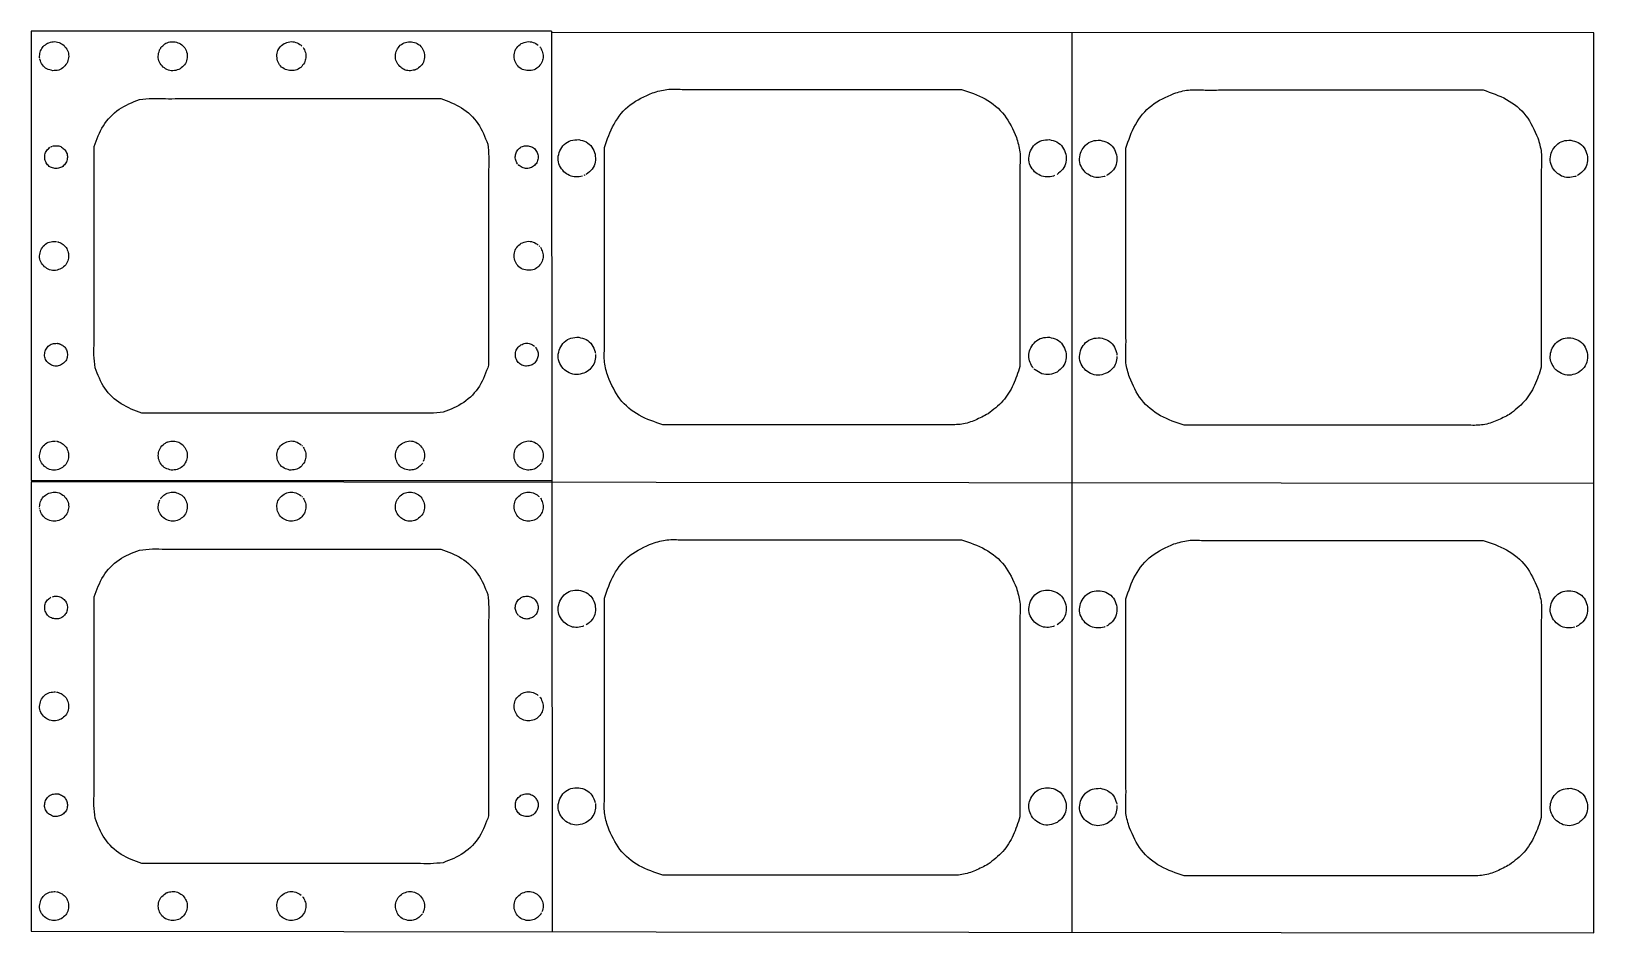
# Model space of a CAD drawing. Extents: x -294 to 81, y 57 to 274.
import ezdxf

# ---------------------------------------------------------------- set-up
doc = ezdxf.new("R2010")
doc.units = 0
doc.layers.add('LAYER_1', color=7, linetype='CONTINUOUS')

msp = doc.modelspace()

# ---------------------------------------------------------------- linework, layer by layer
at = {"layer": 'LAYER_1', "color": 7}
for p, q in [((-168.967805, 273.747787), (-293.967803, 273.747787)), ((-293.967803, 273.747787), (-293.967803, 165.747783)), ((-168.967805, 273.747787), (-168.826694, 57.183335)), ((81.455542, 273.324442), (-168.826694, 273.465553)), ((-43.826687, 57.183335), (-43.826687, 273.465553)), ((81.455542, 57.042212), (81.455542, 273.324442)), ((-291.967807, 267.747788), (-291.967807, 267.747788)), ((-262.799407, 269.804988), (-262.799407, 269.804988)), ((-228.636243, 269.804988), (-228.636243, 269.804988)), ((-171.636205, 269.804988), (-171.636205, 269.804988)), ((-201.886205, 264.419087), (-201.886205, 264.419087)), ((-288.867596, 246.113186), (-288.867596, 246.113186)), ((-278.869196, 246.049587), (-278.869196, 246.049587)), ((-177.142603, 241.881388), (-177.142603, 241.881388)), ((-161.486094, 238.935752), (-161.486094, 238.935752)), ((-48.386086, 238.935752), (-48.386086, 238.935752)), ((-36.203865, 238.794641), (-36.203865, 238.794641)), ((76.896143, 238.794641), (76.896143, 238.794641)), ((-287.386212, 223.076486), (-287.386212, 223.076486)), ((-171.636205, 221.805019), (-171.636205, 221.805019)), ((-287.167997, 198.613182), (-287.167997, 198.613182)), ((-172.693005, 197.6142), (-172.693005, 197.6142)), ((-158.376682, 195.715567), (-158.376682, 195.715567)), ((-33.094453, 195.574456), (-33.094453, 195.574456)), ((-53.417287, 193.070552), (-53.417287, 193.070552)), ((71.864942, 192.929441), (71.864942, 192.929441)), ((-64.061385, 181.799866), (-64.061385, 181.799866)), ((61.220844, 181.658755), (61.220844, 181.658755)), ((-287.386212, 175.076498), (-287.386212, 175.076498)), ((-261.049403, 175.076498), (-261.049403, 175.076498)), ((-228.636243, 173.805087), (-228.636243, 173.805087)), ((-200.136204, 169.690597), (-200.136204, 169.690597)), ((-171.636205, 169.690597), (-171.636205, 169.690597)), ((-293.967803, 165.747783), (-168.967805, 165.747783)), ((81.455542, 165.042222), (-293.967803, 165.465561)), ((-293.967803, 165.465561), (-293.967803, 57.465557)), ((-262.799407, 161.522761), (-262.799407, 161.522761)), ((-228.636243, 161.522761), (-228.636243, 161.522761)), ((-171.636205, 161.522761), (-171.636205, 161.522761)), ((-291.967807, 159.465562), (-291.967807, 159.465562)), ((-201.886205, 156.136861), (-201.886205, 156.136861)), ((-288.867596, 137.830959), (-288.867596, 137.830959)), ((-278.869196, 137.76736), (-278.869196, 137.76736)), ((-177.142603, 133.599161), (-177.142603, 133.599161)), ((-161.486094, 130.653532), (-161.486094, 130.653532)), ((-48.386086, 130.653532), (-48.386086, 130.653532)), ((-36.203865, 130.512421), (-36.203865, 130.512421)), ((76.896143, 130.512421), (76.896143, 130.512421)), ((-287.386212, 114.79426), (-287.386212, 114.79426)), ((-171.636205, 113.522792), (-171.636205, 113.522792)), ((-287.167997, 90.330955), (-287.167997, 90.330955)), ((-172.693005, 89.331973), (-172.693005, 89.331973)), ((-158.376682, 87.433346), (-158.376682, 87.433346)), ((-33.094453, 87.292229), (-33.094453, 87.292229)), ((-53.417287, 84.788331), (-53.417287, 84.788331)), ((71.864942, 84.647214), (71.864942, 84.647214)), ((-64.061385, 73.517646), (-64.061385, 73.517646)), ((61.220844, 73.376529), (61.220844, 73.376529)), ((-287.386212, 66.794271), (-287.386212, 66.794271)), ((-261.049403, 66.794271), (-261.049403, 66.794271)), ((-228.636243, 65.52286), (-228.636243, 65.52286)), ((-200.136204, 61.408371), (-200.136204, 61.408371)), ((-171.636205, 61.408371), (-171.636205, 61.408371)), ((-293.967803, 57.465557), (81.455542, 57.042212))]:
    msp.add_line(p, q, dxfattribs=at)
for points in [[(-291.065656, 270.089488), (-290.770395, 270.396381), (-290.411493, 270.631113), (-290.052562, 270.865844)], [(-290.052562, 270.865844), (-289.60699, 271.028243), (-289.161418, 271.190641), (-288.693408, 271.237775)], [(-288.693408, 271.237775), (-288.225315, 271.284918), (-287.734812, 271.21675), (-287.297453, 271.043492)], [(-287.297453, 271.043492), (-286.860121, 270.870227), (-286.475932, 270.591864), (-286.091771, 270.313501)], [(-286.091771, 270.313501), (-285.780593, 269.945502), (-285.469443, 269.577502), (-285.262461, 269.146897)], [(-262.799407, 269.804988), (-262.51014, 270.121404), (-262.220874, 270.43782), (-261.871087, 270.681219)], [(-261.871087, 270.681219), (-261.521699, 270.924344), (-261.111927, 271.094617), (-260.693083, 271.16927)], [(-260.693083, 271.16927), (-260.273811, 271.243999), (-259.845449, 271.222913), (-259.417086, 271.201827)], [(-259.417086, 271.201827), (-258.961162, 271.071304), (-258.505235, 270.940781), (-258.098922, 270.703832)], [(-258.098922, 270.703832), (-257.692531, 270.466836), (-257.335771, 270.123374), (-257.083803, 269.726155)], [(-234.309014, 269.786995), (-234.011546, 270.170581), (-233.62254, 270.468186), (-233.233533, 270.765791)], [(-233.233524, 270.765791), (-232.783637, 270.959145), (-232.333749, 271.152499), (-231.853763, 271.223854)], [(-231.853763, 271.223854), (-231.373539, 271.295245), (-230.863188, 271.244516), (-230.406352, 271.080097)], [(-230.406352, 271.080097), (-229.949618, 270.915715), (-229.546376, 270.637692), (-229.143134, 270.35967)], [(-229.143134, 270.35967), (-229.08157, 270.303023), (-229.020009, 270.246375), (-228.960903, 270.187184)], [(-206.142217, 269.214599), (-205.88839, 269.624265), (-205.634562, 270.033932), (-205.288995, 270.363862)], [(-205.288995, 270.363862), (-204.94327, 270.693942), (-204.505724, 270.944213), (-204.045927, 271.074813)], [(-204.045927, 271.074813), (-203.586224, 271.205386), (-203.104282, 271.216336), (-202.622339, 271.227286)], [(-202.622339, 271.227286), (-202.144726, 271.119267), (-201.667113, 271.011248), (-201.236857, 270.786844)], [(-201.236857, 270.786844), (-200.806389, 270.562327), (-200.423326, 270.221309), (-200.15038, 269.819773)], [(-177.309049, 269.786997), (-177.011587, 270.170584), (-176.62258, 270.468187), (-176.233574, 270.765791)], [(-176.233565, 270.765791), (-175.783669, 270.959147), (-175.33377, 271.152503), (-174.853778, 271.22386)], [(-174.853778, 271.22386), (-174.373543, 271.295253), (-173.863181, 271.244527), (-173.406333, 271.080106)], [(-173.406333, 271.080106), (-172.949591, 270.915722), (-172.546343, 270.637696), (-172.143093, 270.35967)], [(-291.967807, 267.747788), (-291.919773, 268.173783), (-291.87171, 268.59978), (-291.731785, 269.002274)], [(-291.958127, 267.497065), (-291.963771, 267.580506), (-291.965747, 267.664146), (-291.967722, 267.747788)], [(-291.929792, 267.247752), (-291.942774, 267.330381), (-291.95237, 267.413623), (-291.958127, 267.497065)], [(-291.285253, 265.675763), (-291.558133, 266.077207), (-291.720947, 266.539149), (-291.883761, 267.001093)], [(-291.731785, 269.002274), (-291.592028, 269.404315), (-291.360606, 269.782909), (-291.065656, 270.089488)], [(-284.970446, 267.745), (-284.988226, 267.267451), (-285.126825, 266.805722), (-285.26534, 266.343989)], [(-285.262461, 269.146897), (-285.055366, 268.716098), (-284.952581, 268.222638), (-284.970446, 267.745)], [(-263.154493, 266.306516), (-263.370777, 266.741175), (-263.48022, 267.242221), (-263.465022, 267.727505)], [(-263.465022, 267.727505), (-263.449839, 268.212679), (-263.310051, 268.682099), (-263.170275, 269.151516)], [(-263.170275, 269.151516), (-263.135423, 269.227569), (-263.100574, 269.303622), (-263.062545, 269.378126)], [(-263.062545, 269.378126), (-263.024521, 269.452627), (-262.98332, 269.52558), (-262.938932, 269.596467)], [(-262.938932, 269.596467), (-262.894547, 269.667351), (-262.846978, 269.736169), (-262.799407, 269.804988)], [(-256.55222, 266.995657), (-256.637897, 266.52541), (-256.844752, 266.065752), (-257.139959, 265.689838)], [(-257.083803, 269.726155), (-256.831823, 269.328919), (-256.684642, 268.877922), (-256.53746, 268.426925)], [(-256.53746, 268.426925), (-256.502024, 267.946309), (-256.466588, 267.465693), (-256.55222, 266.995657)], [(-234.883748, 267.00109), (-234.928605, 267.488705), (-234.973461, 267.97632), (-234.893005, 268.454859)], [(-234.893005, 268.454859), (-234.812499, 268.933634), (-234.606547, 269.403324), (-234.309014, 269.786995)], [(-234.298846, 265.694308), (-234.56508, 266.091158), (-234.724414, 266.546122), (-234.883748, 267.00109)], [(-228.636243, 269.804988), (-228.424715, 269.432108), (-228.213186, 269.059228), (-228.089799, 268.651359)], [(-227.989672, 267.380225), (-228.04816, 266.958387), (-228.200579, 266.557513), (-228.352996, 266.156639)], [(-228.089799, 268.651359), (-227.966549, 268.243949), (-227.931243, 267.801628), (-227.989672, 267.380225)], [(-206.217286, 266.454742), (-206.406753, 266.885345), (-206.493483, 267.372909), (-206.463852, 267.842369)], [(-206.463852, 267.842369), (-206.434222, 268.311849), (-206.288219, 268.763224), (-206.142217, 269.214599)], [(-200.15038, 269.819773), (-199.877494, 269.418325), (-199.714677, 268.956386), (-199.55186, 268.494446)], [(-199.542603, 267.040672), (-199.623096, 266.56189), (-199.829025, 266.092188), (-200.126555, 265.708515)], [(-199.55186, 268.494446), (-199.506998, 268.006831), (-199.462139, 267.519216), (-199.542603, 267.040672)], [(-177.883758, 267.001093), (-177.928611, 267.488705), (-177.973465, 267.976317), (-177.893015, 268.454856)], [(-177.893015, 268.454856), (-177.812514, 268.933633), (-177.606573, 269.403326), (-177.309049, 269.786997)], [(-177.298875, 265.694297), (-177.565106, 266.091149), (-177.724432, 266.546122), (-177.883758, 267.001093)], [(-171.791404, 270.002137), (-171.737706, 269.938015), (-171.686954, 269.871501), (-171.636205, 269.804988)], [(-171.636205, 269.804988), (-171.424685, 269.432106), (-171.213165, 269.059224), (-171.089786, 268.651356)], [(-170.989667, 267.380227), (-171.048155, 266.958393), (-171.200561, 266.557516), (-171.352966, 266.156642)], [(-171.089786, 268.651356), (-170.966542, 268.243946), (-170.931242, 267.801628), (-170.989667, 267.380227)], [(-290.198782, 264.708709), (-290.629255, 264.933217), (-291.012316, 265.274226), (-291.285253, 265.675763)], [(-288.813268, 264.268298), (-289.290901, 264.376305), (-289.768506, 264.484314), (-290.198782, 264.708709)], [(-287.367839, 264.427971), (-287.833985, 264.292502), (-288.323613, 264.2804), (-288.813268, 264.268298)], [(-286.112345, 265.16241), (-286.458914, 264.822391), (-286.901608, 264.563472), (-287.367839, 264.427971)], [(-285.26534, 266.343989), (-285.515671, 265.923125), (-285.765974, 265.502259), (-286.112345, 265.16241)], [(-262.292507, 265.135835), (-262.615412, 265.503955), (-262.938319, 265.872074), (-263.154493, 266.306516)], [(-261.029255, 264.41546), (-261.485995, 264.579829), (-261.889251, 264.857832), (-262.292507, 265.135835)], [(-259.581828, 264.271722), (-260.062057, 264.200337), (-260.572411, 264.251063), (-261.029255, 264.41546)], [(-258.202035, 264.729752), (-258.651937, 264.536412), (-259.101836, 264.343073), (-259.581828, 264.271722)], [(-257.139959, 265.689838), (-257.435107, 265.314002), (-257.818568, 265.021877), (-258.202032, 264.729752)], [(-233.238576, 264.731798), (-233.65933, 264.958597), (-234.03256, 265.297382), (-234.298846, 265.694308)], [(-231.881917, 264.275481), (-232.349963, 264.390292), (-232.818011, 264.505103), (-233.238576, 264.731798)], [(-230.477458, 264.393605), (-230.933117, 264.276714), (-231.407516, 264.276099), (-231.881917, 264.275481)], [(-229.233942, 265.056904), (-229.584919, 264.743643), (-230.021819, 264.510493), (-230.477458, 264.393605)], [(-228.352996, 266.156639), (-228.618017, 265.763368), (-228.883035, 265.370097), (-229.233942, 265.056904)], [(-205.443605, 265.277071), (-205.73573, 265.650648), (-206.027855, 266.024229), (-206.217286, 266.454742)], [(-204.392146, 264.553433), (-204.775271, 264.739406), (-205.109439, 265.00824), (-205.443605, 265.277071)], [(-203.152254, 264.255875), (-203.577819, 264.264539), (-204.009413, 264.367649), (-204.392146, 264.553433)], [(-201.886205, 264.419087), (-202.306208, 264.333139), (-202.726211, 264.247188), (-203.152254, 264.255875)], [(-201.650752, 264.505766), (-201.728327, 264.47451), (-201.807267, 264.446798), (-201.886205, 264.419087)], [(-201.422401, 264.609742), (-201.496958, 264.571823), (-201.573172, 264.537022), (-201.650752, 264.505766)], [(-201.20205, 264.729752), (-201.274948, 264.688708), (-201.347843, 264.647664), (-201.422401, 264.609742)], [(-200.126555, 265.708515), (-200.424017, 265.32493), (-200.813041, 265.027341), (-201.202061, 264.729752)], [(-176.2386, 264.731786), (-176.659357, 264.958583), (-177.03259, 265.297368), (-177.298875, 265.694297)], [(-174.881932, 264.275475), (-175.349981, 264.390283), (-175.818032, 264.505091), (-176.2386, 264.731786)], [(-173.477456, 264.393594), (-173.933121, 264.276706), (-174.407528, 264.276091), (-174.881932, 264.275475)], [(-172.233917, 265.056889), (-172.5849, 264.743628), (-173.021808, 264.510479), (-173.477456, 264.393594)], [(-171.352966, 266.156642), (-171.617987, 265.763365), (-171.883008, 265.370086), (-172.233917, 265.056889)], [(-144.694125, 258.927672), (-143.544098, 259.275291), (-142.394071, 259.622909), (-141.21822, 259.756528)], [(-141.21822, 259.756528), (-140.029867, 259.891568), (-138.815098, 259.808036), (-137.606933, 259.773404)], [(-137.606933, 259.773404), (-136.397667, 259.738736), (-135.194977, 259.753056), (-133.992315, 259.767365)], [(-133.992315, 259.767354), (-126.929309, 259.767354), (-119.866311, 259.767354), (-112.803308, 259.767354)], [(-112.803308, 259.767354), (-105.740304, 259.767354), (-98.677301, 259.767354), (-91.614298, 259.767354)], [(-91.614298, 259.767354), (-84.551294, 259.767354), (-77.488291, 259.767354), (-70.425287, 259.767354)], [(-70.425287, 259.767354), (-68.490315, 259.122668), (-66.555346, 258.477979), (-64.768236, 257.487136)], [(-19.411896, 258.786561), (-18.261869, 259.13418), (-17.111842, 259.481798), (-15.935991, 259.615416)], [(-15.935991, 259.615416), (-14.747638, 259.750457), (-13.53287, 259.666925), (-12.324705, 259.632293)], [(-12.324705, 259.632293), (-11.115439, 259.597625), (-9.912749, 259.611945), (-8.710087, 259.626254)], [(-8.710087, 259.626242), (-1.647081, 259.626242), (5.415917, 259.626242), (12.47892, 259.626242)], [(12.47892, 259.626242), (19.541923, 259.626242), (26.604927, 259.626242), (33.667931, 259.626242)], [(33.667931, 259.626242), (40.730935, 259.626242), (47.793938, 259.626242), (54.856942, 259.626242)], [(54.856942, 259.626242), (56.791914, 258.981557), (58.726883, 258.336868), (60.513993, 257.346025)], [(-272.86598, 254.978661), (-271.363861, 255.99726), (-269.657604, 256.661275), (-267.951345, 257.32529)], [(-267.951345, 257.32529), (-266.925335, 257.435653), (-265.899327, 257.546013), (-264.870644, 257.577755)], [(-264.870644, 257.577755), (-263.827565, 257.609942), (-262.781737, 257.561301), (-261.736549, 257.543155)], [(-261.736549, 257.543155), (-260.693964, 257.525064), (-259.652019, 257.537313), (-258.610072, 257.549589)], [(-258.610072, 257.549586), (-251.60522, 257.549586), (-244.600372, 257.549586), (-237.59552, 257.549586)], [(-237.59552, 257.549586), (-230.590669, 257.549586), (-223.585814, 257.549586), (-216.580963, 257.549586)], [(-216.580963, 257.549586), (-209.576111, 257.549586), (-202.571257, 257.549586), (-195.566405, 257.549586)], [(-195.566405, 257.549586), (-193.849972, 256.918106), (-192.133539, 256.286625), (-190.586865, 255.321388)], [(-190.586865, 255.321388), (-189.037874, 254.354704), (-187.659151, 253.053264), (-186.637298, 251.546361)], [(-153.947853, 251.424405), (-152.964619, 253.197807), (-151.640517, 254.825609), (-150.045115, 256.050586)], [(-150.045115, 256.050586), (-148.443673, 257.2802), (-146.568899, 258.103936), (-144.694125, 258.927672)], [(-64.768236, 257.487136), (-62.994834, 256.503891), (-61.367032, 255.179781), (-60.142055, 253.584381)], [(-28.665624, 251.283294), (-27.68239, 253.056696), (-26.358288, 254.684497), (-24.762886, 255.909475)], [(-24.762886, 255.909475), (-23.161444, 257.139089), (-21.28667, 257.962825), (-19.411896, 258.786561)], [(60.513993, 257.346025), (62.287396, 256.36278), (63.915197, 255.038669), (65.140174, 253.44327)], [(-276.641035, 251.02913), (-275.674351, 252.578115), (-274.372888, 253.95681), (-272.86598, 254.978661)], [(-186.637298, 251.546361), (-185.618693, 250.044253), (-184.954689, 248.337989), (-184.290685, 246.631724)], [(-60.142055, 253.584381), (-58.912441, 251.982945), (-58.088705, 250.108163), (-57.264969, 248.233383)], [(65.140174, 253.44327), (66.369788, 251.841834), (67.193524, 249.967051), (68.01726, 248.092272)], [(-278.869196, 246.049587), (-278.237736, 247.766026), (-277.606275, 249.482467), (-276.641035, 251.02913)], [(-156.228096, 245.767353), (-155.583388, 247.702323), (-154.938707, 249.637295), (-153.947853, 251.424405)], [(-57.264969, 248.233383), (-56.91735, 247.083367), (-56.569731, 245.933348), (-56.436113, 244.757486)], [(-30.945867, 245.626242), (-30.301159, 247.561211), (-29.656478, 249.496183), (-28.665624, 251.283294)], [(68.01726, 248.092272), (68.364879, 246.942256), (68.712498, 245.792237), (68.846116, 244.616375)], [(-290.701758, 242.911115), (-290.737008, 243.29424), (-290.772257, 243.677365), (-290.709096, 244.053361)], [(-290.709096, 244.053361), (-290.645822, 244.429544), (-290.484024, 244.798592), (-290.250231, 245.100045)], [(-290.250231, 245.100045), (-290.016523, 245.401432), (-289.710848, 245.635254), (-289.405201, 245.869078)], [(-289.232001, 245.963376), (-289.17344, 245.993173), (-289.113553, 246.020518), (-289.052593, 246.045077)], [(-288.867596, 246.113186), (-288.537594, 246.180719), (-288.207591, 246.248252), (-287.872847, 246.241422)], [(-287.872847, 246.241422), (-287.538499, 246.234592), (-287.19938, 246.153591), (-286.898673, 246.007612)], [(-286.898673, 246.007612), (-286.597654, 245.861483), (-286.335131, 245.650251), (-286.07258, 245.439019)], [(-286.07258, 245.439019), (-285.843049, 245.145496), (-285.613517, 244.851974), (-285.464673, 244.513711)], [(-285.464673, 244.513711), (-285.315773, 244.175386), (-285.247616, 243.792303), (-285.2709, 243.423444)], [(-278.869196, 231.434757), (-278.869196, 236.306367), (-278.869196, 241.177977), (-278.869196, 246.049587)], [(-184.290685, 246.631724), (-184.18033, 245.605713), (-184.069973, 244.579703), (-184.038234, 243.551017)], [(-177.650623, 243.786551), (-177.604668, 244.117993), (-177.484907, 244.432964), (-177.365149, 244.747933)], [(-177.365149, 244.747933), (-177.15692, 245.056935), (-176.948688, 245.365935), (-176.672977, 245.612024)], [(-176.672977, 245.612024), (-176.397212, 245.858164), (-176.053936, 246.041363), (-175.695935, 246.133206)], [(-175.695935, 246.133206), (-175.337919, 246.225056), (-174.965171, 246.225541), (-174.592426, 246.226024)], [(-174.592426, 246.226024), (-174.224676, 246.135811), (-173.856929, 246.045599), (-173.52649, 245.867477)], [(-173.52649, 245.867477), (-173.1959, 245.689274), (-172.902654, 245.423079), (-172.693429, 245.111209)], [(-172.693429, 245.111209), (-172.484246, 244.799399), (-172.359046, 244.441928), (-172.23385, 244.084459)], [(-172.23385, 244.084459), (-172.198603, 243.701334), (-172.163356, 243.318209), (-172.226568, 242.942216)], [(-167.373221, 243.248622), (-167.346974, 243.852783), (-167.170529, 244.436577), (-166.994112, 245.02037)], [(-166.994112, 245.02037), (-166.672294, 245.561472), (-166.350448, 246.102577), (-165.905101, 246.539525)], [(-165.905101, 246.539525), (-165.459529, 246.976692), (-164.890343, 247.309602), (-164.290903, 247.48382)], [(-164.290903, 247.48382), (-163.691604, 247.658002), (-163.062079, 247.673564), (-162.432526, 247.689126)], [(-162.432526, 247.689126), (-161.818467, 247.550253), (-161.204379, 247.41138), (-160.651196, 247.122869)], [(-160.651196, 247.122869), (-160.09773, 246.834218), (-159.605224, 246.39578), (-159.25428, 245.879528)], [(-159.25428, 245.879528), (-158.903422, 245.363392), (-158.694097, 244.769472), (-158.484745, 244.175555)], [(-158.484745, 244.175555), (-158.427087, 243.548624), (-158.369401, 242.921693), (-158.472892, 242.306428)], [(-156.228096, 230.978071), (-156.228096, 235.907833), (-156.228096, 240.837592), (-156.228096, 245.767353)], [(-56.436113, 244.757486), (-56.301073, 243.56913), (-56.384602, 242.354375), (-56.419236, 241.146207)], [(-54.273219, 243.248622), (-54.246915, 243.852783), (-54.070527, 244.436577), (-53.894124, 245.02037)], [(-53.894124, 245.02037), (-53.57228, 245.561472), (-53.25044, 246.102577), (-52.805099, 246.539525)], [(-52.805099, 246.539525), (-52.359535, 246.976692), (-51.790349, 247.309602), (-51.190912, 247.483823)], [(-51.190912, 247.483823), (-50.591607, 247.658002), (-49.962068, 247.673567), (-49.332529, 247.689129)], [(-49.332529, 247.689129), (-48.718459, 247.550253), (-48.104385, 247.41138), (-47.551199, 247.122869)], [(-47.551199, 247.122869), (-46.997739, 246.834218), (-46.505221, 246.39578), (-46.154286, 245.879528)], [(-46.154286, 245.879528), (-45.803433, 245.363392), (-45.594095, 244.769472), (-45.384757, 244.175555)], [(-45.384757, 244.175555), (-45.327082, 243.548624), (-45.26941, 242.92169), (-45.372875, 242.306428)], [(-42.090992, 243.10751), (-42.064745, 243.711672), (-41.8883, 244.295466), (-41.711883, 244.879259)], [(-41.711883, 244.879259), (-41.390065, 245.420361), (-41.068219, 245.961466), (-40.622872, 246.398414)], [(-40.622872, 246.398414), (-40.177299, 246.835581), (-39.608114, 247.168491), (-39.008674, 247.342709)], [(-39.008674, 247.342709), (-38.409375, 247.516891), (-37.77985, 247.532453), (-37.150297, 247.548015)], [(-37.150297, 247.548015), (-36.536238, 247.409142), (-35.92215, 247.270269), (-35.368967, 246.981758)], [(-35.368967, 246.981758), (-34.815501, 246.693107), (-34.322995, 246.254669), (-33.972051, 245.738417)], [(-33.972051, 245.738417), (-33.621193, 245.222281), (-33.411868, 244.628361), (-33.202516, 244.034444)], [(-33.202516, 244.034444), (-33.144858, 243.407513), (-33.087172, 242.780581), (-33.190663, 242.165317)], [(-30.945867, 230.83696), (-30.945867, 235.766721), (-30.945867, 240.69648), (-30.945867, 245.626242)], [(68.846116, 244.616375), (68.981156, 243.428019), (68.897627, 242.213264), (68.862993, 241.005096)], [(71.00901, 243.10751), (71.035314, 243.711672), (71.211702, 244.295466), (71.388105, 244.879259)], [(71.388105, 244.879259), (71.709949, 245.420361), (72.031789, 245.961466), (72.47713, 246.398414)], [(72.47713, 246.398414), (72.922694, 246.835581), (73.49188, 247.168491), (74.091317, 247.342712)], [(74.091317, 247.342712), (74.690622, 247.516891), (75.320161, 247.532456), (75.9497, 247.548018)], [(75.9497, 247.548018), (76.56377, 247.409142), (77.177844, 247.270269), (77.73103, 246.981758)], [(77.73103, 246.981758), (78.284491, 246.693107), (78.777008, 246.254669), (79.127943, 245.738417)], [(79.127943, 245.738417), (79.478796, 245.222281), (79.688134, 244.628361), (79.897472, 244.034444)], [(79.897472, 244.034444), (79.955147, 243.407513), (80.012819, 242.780579), (79.909354, 242.165317)], [(-290.231491, 241.869791), (-290.445896, 242.185211), (-290.573827, 242.548163), (-290.701758, 242.911115)], [(-289.377826, 241.109961), (-289.716041, 241.286364), (-290.017031, 241.5543), (-290.231491, 241.869791)], [(-288.28921, 240.763906), (-288.664481, 240.848776), (-289.039752, 240.933646), (-289.377826, 241.109961)], [(-287.170707, 240.883707), (-287.531895, 240.781116), (-287.910552, 240.772511), (-288.28921, 240.763906)], [(-286.19402, 241.442301), (-286.465659, 241.182958), (-286.809462, 240.98632), (-287.170707, 240.883707)], [(-285.52363, 242.345271), (-285.723076, 242.023399), (-285.922522, 241.701527), (-286.19402, 241.442301)], [(-285.2709, 243.423444), (-285.294042, 243.054568), (-285.408906, 242.69992), (-285.52363, 242.345271)], [(-184.072835, 240.416922), (-184.090925, 239.374343), (-184.078677, 238.332404), (-184.0664, 237.290462)], [(-184.038234, 243.551017), (-184.00605, 242.507938), (-184.054688, 241.46211), (-184.072835, 240.416922)], [(-177.571953, 242.787806), (-177.668792, 243.107914), (-177.696532, 243.455451), (-177.650623, 243.786551)], [(-177.142603, 241.881388), (-177.308804, 242.174362), (-177.475004, 242.467337), (-177.571953, 242.787806)], [(-176.887513, 241.581097), (-176.933953, 241.627602), (-176.978465, 241.676105), (-177.02066, 241.726487)], [(-176.744331, 241.445577), (-176.792701, 241.490084), (-176.841074, 241.53459), (-176.887513, 241.581097)], [(-175.751798, 240.879547), (-176.11066, 241.0087), (-176.427497, 241.227137), (-176.744331, 241.445577)], [(-174.614549, 240.766599), (-174.991869, 240.710507), (-175.392856, 240.750371), (-175.751798, 240.879547)], [(-173.530452, 241.126494), (-173.883935, 240.974579), (-174.237419, 240.822665), (-174.614549, 240.766599)], [(-172.685416, 241.895535), (-172.919142, 241.594147), (-173.224794, 241.360321), (-173.530443, 241.126494)], [(-172.226568, 242.942216), (-172.28982, 242.566033), (-172.451641, 242.196988), (-172.685416, 241.895535)], [(-167.021064, 241.471025), (-167.275657, 242.01973), (-167.399524, 242.644364), (-167.373221, 243.248622)], [(-165.996343, 239.977291), (-166.381436, 240.449914), (-166.766556, 240.922535), (-167.021064, 241.471025)], [(-159.223744, 240.593681), (-159.606183, 240.100498), (-160.106337, 239.717861), (-160.606492, 239.335224)], [(-158.472892, 242.306428), (-158.576411, 241.690859), (-158.841192, 241.086972), (-159.223744, 240.593681)], [(-56.419236, 241.146207), (-56.453905, 239.936933), (-56.439585, 238.73426), (-56.425276, 237.531587)], [(-53.921059, 241.471028), (-54.175649, 242.019733), (-54.299513, 242.644364), (-54.273219, 243.248622)], [(-52.896333, 239.977291), (-53.281447, 240.449914), (-53.666565, 240.922535), (-53.921059, 241.471028)], [(-46.12371, 240.593678), (-46.506167, 240.100495), (-47.006315, 239.717861), (-47.506464, 239.335224)], [(-45.372875, 242.306428), (-45.47638, 241.690859), (-45.741172, 241.086972), (-46.12371, 240.593678)], [(-41.738835, 241.329914), (-41.993428, 241.878619), (-42.117295, 242.503253), (-42.090992, 243.10751)], [(-40.714114, 239.83618), (-41.099207, 240.308803), (-41.484327, 240.781424), (-41.738835, 241.329914)], [(-33.941515, 240.45257), (-34.323954, 239.959387), (-34.824108, 239.57675), (-35.324263, 239.194113)], [(-33.190663, 242.165317), (-33.294182, 241.549748), (-33.558963, 240.94586), (-33.941515, 240.45257)], [(68.862993, 241.005096), (68.828325, 239.795822), (68.842644, 238.593149), (68.856953, 237.390476)], [(71.36117, 241.329917), (71.10658, 241.878622), (70.982716, 242.503253), (71.00901, 243.10751)], [(72.385896, 239.83618), (72.000782, 240.308803), (71.615664, 240.781424), (71.36117, 241.329917)], [(79.158519, 240.452567), (78.776062, 239.959384), (78.275914, 239.57675), (77.775765, 239.194113)], [(79.909354, 242.165317), (79.805849, 241.549748), (79.541057, 240.94586), (79.158519, 240.452567)], [(-184.066403, 237.290462), (-184.066403, 232.418852), (-184.066403, 227.547242), (-184.066403, 222.675632)], [(-164.654066, 239.084675), (-165.140984, 239.312996), (-165.568664, 239.645143), (-165.996343, 239.977291)], [(-163.084375, 238.724464), (-163.621951, 238.732084), (-164.167572, 238.856566), (-164.654066, 239.084675)], [(-161.486094, 238.935752), (-162.016163, 238.82629), (-162.546233, 238.71683), (-163.084375, 238.724464)], [(-160.889758, 239.18091), (-160.985629, 239.132148), (-161.083617, 239.087399), (-161.183354, 239.047208)], [(-56.425287, 237.531587), (-56.425287, 232.601828), (-56.425287, 227.672066), (-56.425287, 222.742307)], [(-51.554061, 239.084678), (-52.04099, 239.312999), (-52.468661, 239.645143), (-52.896333, 239.977291)], [(-49.984366, 238.724464), (-50.521943, 238.732084), (-51.067578, 238.856566), (-51.554061, 239.084678)], [(-48.386086, 238.935752), (-48.916155, 238.826293), (-49.446225, 238.71683), (-49.984366, 238.724464)], [(-48.083354, 239.047208), (-48.183097, 239.007019), (-48.284593, 238.971386), (-48.386086, 238.935752)], [(-39.371837, 238.943564), (-39.858755, 239.171885), (-40.286435, 239.504032), (-40.714114, 239.83618)], [(-37.802145, 238.583353), (-38.339722, 238.590973), (-38.885343, 238.715455), (-39.371837, 238.943564)], [(-36.203865, 238.794641), (-36.733934, 238.685179), (-37.264004, 238.575719), (-37.802145, 238.583353)], [(-35.901125, 238.906096), (-36.000862, 238.865908), (-36.102349, 238.830275), (-36.203865, 238.794641)], [(-35.324206, 239.194113), (-35.417932, 239.141337), (-35.511658, 239.088562), (-35.607529, 239.039799)], [(68.856942, 237.390476), (68.856942, 232.460717), (68.856942, 227.530955), (68.856942, 222.601196)], [(73.728168, 238.943567), (73.241239, 239.171888), (72.813568, 239.504032), (72.385896, 239.83618)], [(75.297863, 238.583353), (74.760286, 238.590973), (74.214651, 238.715455), (73.728168, 238.943567)], [(76.896143, 238.794641), (76.366074, 238.685181), (75.836004, 238.575719), (75.297863, 238.583353)], [(77.198875, 238.906096), (77.099132, 238.865908), (76.997636, 238.830275), (76.896143, 238.794641)], [(77.775779, 239.194113), (77.682053, 239.141337), (77.58833, 239.088562), (77.492471, 239.039799)], [(-278.869196, 216.81993), (-278.869196, 221.69154), (-278.869196, 226.563147), (-278.869196, 231.434757)], [(-156.228096, 216.188788), (-156.228096, 221.11855), (-156.228096, 226.048309), (-156.228096, 230.978071)], [(-30.945867, 216.047677), (-30.945867, 220.977439), (-30.945867, 225.907198), (-30.945867, 230.83696)], [(-291.67026, 221.151539), (-291.419929, 221.572403), (-291.169626, 221.993264), (-290.823255, 222.333124)], [(-290.823255, 222.333124), (-290.476714, 222.673151), (-290.033992, 222.93209), (-289.567789, 223.067602)], [(-289.567789, 223.067602), (-289.101643, 223.20308), (-288.612016, 223.215182), (-288.12236, 223.227283)], [(-288.12236, 223.227283), (-288.039246, 223.217631), (-287.956159, 223.208007), (-287.873525, 223.194853)], [(-287.627653, 223.144756), (-287.546514, 223.124436), (-287.466363, 223.100467), (-287.386212, 223.076486)], [(-287.386212, 223.076486), (-286.995898, 222.899152), (-286.605613, 222.721818), (-286.266043, 222.464369)], [(-286.266043, 222.464369), (-285.926869, 222.207211), (-285.638296, 221.870116), (-285.43789, 221.494848)], [(-184.066403, 222.675632), (-184.066403, 217.804022), (-184.066403, 212.932415), (-184.066403, 208.060805)], [(-177.893009, 220.454882), (-177.812511, 220.933658), (-177.606571, 221.403352), (-177.309043, 221.787021)], [(-177.309043, 221.787021), (-177.011584, 222.170604), (-176.622572, 222.468201), (-176.233562, 222.765799)], [(-176.233562, 222.765799), (-175.783666, 222.95915), (-175.33377, 223.1525), (-174.853775, 223.223857)], [(-174.853775, 223.223857), (-174.373543, 223.295248), (-173.863183, 223.244516), (-173.406339, 223.080107)], [(-173.406339, 223.080107), (-172.949596, 222.91573), (-172.546346, 222.63771), (-172.143093, 222.359693)], [(-171.960862, 222.18721), (-171.901756, 222.128022), (-171.845105, 222.066289), (-171.791404, 222.002165)], [(-171.636205, 221.805019), (-171.424685, 221.432141), (-171.213168, 221.059261), (-171.089786, 220.651396)], [(-56.425287, 222.742307), (-56.425287, 217.812545), (-56.425287, 212.882783), (-56.425287, 207.953024)], [(68.856942, 222.601196), (68.856942, 217.671434), (68.856942, 212.741672), (68.856942, 207.811913)], [(-291.654484, 218.306567), (-291.870779, 218.741223), (-291.980225, 219.24226), (-291.965041, 219.727539)], [(-291.965041, 219.727539), (-291.949801, 220.21271), (-291.810045, 220.682124), (-291.67026, 221.151539)], [(-290.792521, 217.135883), (-291.115411, 217.504006), (-291.438302, 217.872128), (-291.654484, 218.306567)], [(-285.078904, 218.883866), (-285.178726, 218.424132), (-285.395134, 217.978701), (-285.695023, 217.616316)], [(-285.43789, 221.494848), (-285.237259, 221.119196), (-285.124934, 220.705289), (-285.012638, 220.291385)], [(-285.012638, 220.291385), (-284.995987, 219.817446), (-284.979138, 219.34351), (-285.078904, 218.883866)], [(-177.883752, 219.001118), (-177.928609, 219.488731), (-177.973465, 219.976343), (-177.893009, 220.454882)], [(-177.298852, 217.694331), (-177.565084, 218.091183), (-177.724418, 218.546151), (-177.883752, 219.001118)], [(-171.352975, 218.156698), (-171.617996, 217.763416), (-171.883014, 217.370134), (-172.233923, 217.056926)], [(-170.989667, 219.380273), (-171.048155, 218.958441), (-171.200566, 218.557569), (-171.352975, 218.156698)], [(-171.089786, 220.651396), (-170.966542, 220.243988), (-170.931242, 219.80167), (-170.989667, 219.380273)], [(-289.551166, 216.422465), (-289.999843, 216.587037), (-290.396168, 216.861459), (-290.792521, 217.135883)], [(-288.127609, 216.266975), (-288.601348, 216.20315), (-289.102433, 216.257859), (-289.551166, 216.422465)], [(-286.761823, 216.695225), (-287.207988, 216.512999), (-287.654125, 216.330774), (-288.127609, 216.266975)], [(-285.695023, 217.616316), (-285.994941, 217.253914), (-286.378396, 216.974571), (-286.761823, 216.695225)], [(-278.869196, 202.2051), (-278.869196, 207.07671), (-278.869196, 211.94832), (-278.869196, 216.81993)], [(-176.238591, 216.731803), (-176.659342, 216.958606), (-177.032567, 217.297399), (-177.298852, 217.694331)], [(-174.881935, 216.275473), (-175.349981, 216.390286), (-175.81803, 216.505103), (-176.238591, 216.731803)], [(-173.477451, 216.3936), (-173.933115, 216.2767), (-174.407525, 216.276088), (-174.881935, 216.275473)], [(-172.233923, 217.056926), (-172.584903, 216.743657), (-173.021803, 216.51049), (-173.477451, 216.3936)], [(-156.228096, 201.399508), (-156.228096, 206.32927), (-156.228096, 211.259029), (-156.228096, 216.188788)], [(-30.945867, 201.258397), (-30.945867, 206.188159), (-30.945867, 211.117918), (-30.945867, 216.047677)], [(-184.066403, 208.060805), (-184.066403, 203.189195), (-184.066403, 198.317585), (-184.066403, 193.445975)], [(-56.425287, 207.953024), (-56.425287, 203.023262), (-56.425287, 198.093503), (-56.425287, 193.163742)], [(68.856942, 207.811913), (68.856942, 202.882151), (68.856942, 197.952392), (68.856942, 193.022631)], [(-278.897368, 195.944545), (-278.929552, 196.987624), (-278.880914, 198.033452), (-278.862765, 199.078637)], [(-278.862765, 199.078637), (-278.844674, 200.121219), (-278.856923, 201.163158), (-278.869199, 202.2051)], [(-166.994112, 197.520375), (-166.672266, 198.061485), (-166.350448, 198.602593), (-165.905101, 199.03956)], [(-165.905101, 199.03956), (-165.459529, 199.476742), (-164.890371, 199.80968), (-164.290931, 199.983915)], [(-164.290931, 199.983915), (-163.691632, 200.158111), (-163.062079, 200.173673), (-162.432526, 200.189238)], [(-162.432526, 200.189238), (-161.818439, 200.050351), (-161.204379, 199.911466), (-160.651196, 199.622939)], [(-160.651196, 199.622939), (-160.09773, 199.334271), (-159.605224, 198.895813), (-159.254309, 198.37955)], [(-156.234192, 197.784888), (-156.199535, 198.994162), (-156.213872, 200.196835), (-156.228265, 201.399508)], [(-53.820495, 197.681781), (-53.490018, 198.194116), (-53.159539, 198.706451), (-52.716532, 199.118001)], [(-52.716532, 199.118001), (-52.273355, 199.529707), (-51.717567, 199.840552), (-51.134747, 200.00228)], [(-51.134747, 200.00228), (-50.55202, 200.163979), (-49.942273, 200.176608), (-49.332526, 200.189238)], [(-49.332526, 200.189238), (-48.71845, 200.050353), (-48.104377, 199.911466), (-47.551196, 199.622942)], [(-47.551196, 199.622942), (-46.997739, 199.334274), (-46.505233, 198.895816), (-46.1543, 198.37955)], [(-40.622872, 198.898449), (-40.177299, 199.335631), (-39.608142, 199.668569), (-39.008702, 199.842804)], [(-39.008702, 199.842804), (-38.409403, 200.017), (-37.77985, 200.032562), (-37.150297, 200.048127)], [(-37.150297, 200.048127), (-36.536209, 199.909239), (-35.92215, 199.770355), (-35.368967, 199.481828)], [(-35.368967, 199.481828), (-34.815501, 199.19316), (-34.322995, 198.754702), (-33.972079, 198.238439)], [(-30.951963, 197.643777), (-30.917306, 198.853051), (-30.931643, 200.055724), (-30.946036, 201.258397)], [(71.461734, 197.54067), (71.792211, 198.053005), (72.12269, 198.56534), (72.565697, 198.97689)], [(72.565697, 198.97689), (73.008874, 199.388596), (73.564663, 199.699441), (74.147482, 199.861169)], [(74.147482, 199.861169), (74.730209, 200.022868), (75.339956, 200.035497), (75.949703, 200.048127)], [(75.949703, 200.048127), (76.563779, 199.909242), (77.177852, 199.770355), (77.731033, 199.481831)], [(77.731033, 199.481831), (78.284491, 199.193163), (78.776997, 198.754705), (79.127929, 198.238439)], [(-290.521616, 194.865392), (-290.691542, 195.206912), (-290.777563, 195.600589), (-290.765625, 195.981883)], [(-290.765625, 195.981883), (-290.753772, 196.363095), (-290.643846, 196.731922), (-290.534005, 197.100753)], [(-290.534005, 197.100753), (-290.337325, 197.431427), (-290.140644, 197.762101), (-289.868497, 198.029126)], [(-289.868497, 198.029126), (-289.596209, 198.296283), (-289.24837, 198.499726), (-288.882046, 198.606191)], [(-288.882046, 198.606191), (-288.515806, 198.712634), (-288.131109, 198.722148), (-287.746384, 198.731659)], [(-287.746384, 198.731659), (-287.681077, 198.724095), (-287.615799, 198.716503), (-287.550888, 198.706174)], [(-287.550888, 198.706174), (-287.485977, 198.695845), (-287.421461, 198.682778), (-287.357707, 198.66681)], [(-287.357707, 198.66681), (-287.293953, 198.650836), (-287.230989, 198.632012), (-287.167997, 198.613171)], [(-287.167997, 198.613182), (-286.861335, 198.473849), (-286.554672, 198.334516), (-286.287887, 198.132238)], [(-286.287887, 198.132238), (-286.021385, 197.930187), (-285.794648, 197.665333), (-285.637168, 197.370484)], [(-285.355115, 195.319002), (-285.433544, 194.95778), (-285.603583, 194.607797), (-285.83921, 194.323065)], [(-285.637168, 197.370484), (-285.479546, 197.07533), (-285.391296, 196.750123), (-285.303045, 196.424915)], [(-285.303045, 196.424915), (-285.28978, 196.052534), (-285.276798, 195.680154), (-285.355115, 195.319002)], [(-278.644914, 192.863835), (-278.755272, 193.889846), (-278.865629, 194.915859), (-278.897368, 195.944545)], [(-177.601759, 195.41112), (-177.637005, 195.794245), (-177.672252, 196.17737), (-177.60904, 196.553366)], [(-177.60904, 196.553366), (-177.545788, 196.929546), (-177.383971, 197.298591), (-177.150195, 197.600044)], [(-177.142188, 194.384364), (-177.351371, 194.696174), (-177.476565, 195.053648), (-177.601759, 195.41112)], [(-177.150195, 197.600044), (-176.916469, 197.901432), (-176.610814, 198.135255), (-176.305162, 198.369079)], [(-176.305156, 198.369079), (-175.951673, 198.520991), (-175.59819, 198.672903), (-175.221059, 198.728966)], [(-175.221059, 198.728966), (-174.843742, 198.785058), (-174.442755, 198.745194), (-174.083813, 198.616024)], [(-174.083813, 198.616024), (-173.724951, 198.486873), (-173.408114, 198.268439), (-173.091277, 198.050005)], [(-172.814948, 197.769098), (-172.772756, 197.718718), (-172.732881, 197.666459), (-172.693005, 197.6142)], [(-172.693005, 197.6142), (-172.526802, 197.321222), (-172.360601, 197.028244), (-172.263652, 196.707775)], [(-172.184986, 195.709022), (-172.23094, 195.377577), (-172.350698, 195.062606), (-172.470456, 194.747632)], [(-172.263652, 196.707775), (-172.166813, 196.387665), (-172.139074, 196.040125), (-172.184986, 195.709022)], [(-166.973848, 193.862563), (-167.251922, 194.421403), (-167.392638, 195.065598), (-167.373108, 195.689523)], [(-167.373108, 195.689523), (-167.353635, 196.313313), (-167.173859, 196.916843), (-166.994112, 197.520375)], [(-159.254309, 198.37955), (-158.90345, 197.863402), (-158.694097, 197.269482), (-158.484745, 196.675563)], [(-158.376682, 195.715567), (-158.436372, 195.177629), (-158.49609, 194.639691), (-158.669629, 194.130257)], [(-158.484745, 196.675563), (-158.463578, 196.570119), (-158.442299, 196.464678), (-158.425563, 196.358444)], [(-158.389128, 196.037913), (-158.38179, 195.930634), (-158.37925, 195.823102), (-158.37671, 195.715567)], [(-156.217259, 194.173612), (-156.352302, 195.361968), (-156.268764, 196.576723), (-156.234192, 197.784888)], [(-54.112095, 194.525278), (-54.270955, 195.038885), (-54.321182, 195.596257), (-54.254578, 196.129406)], [(-54.254578, 196.129406), (-54.187914, 196.663046), (-54.004204, 197.172412), (-53.820495, 197.681781)], [(-46.1543, 198.37955), (-45.803447, 197.863402), (-45.594103, 197.269482), (-45.38476, 196.675563)], [(-45.38476, 196.675563), (-45.327082, 196.048634), (-45.269407, 195.421709), (-45.37285, 194.806447)], [(-41.691619, 193.721452), (-41.969693, 194.280292), (-42.110409, 194.924487), (-42.090879, 195.548412)], [(-42.090879, 195.548412), (-42.071406, 196.172202), (-41.89163, 196.775732), (-41.711883, 197.379264)], [(-41.711883, 197.379264), (-41.390037, 197.920374), (-41.068219, 198.461482), (-40.622872, 198.898449)], [(-33.972079, 198.238439), (-33.621221, 197.722291), (-33.411868, 197.128371), (-33.202516, 196.534451)], [(-33.094453, 195.574456), (-33.154143, 195.036518), (-33.213861, 194.498579), (-33.3874, 193.989146)], [(-33.202516, 196.534451), (-33.181349, 196.429008), (-33.16007, 196.323567), (-33.143334, 196.217332)], [(-33.143334, 196.217332), (-33.126683, 196.111101), (-33.114293, 196.00408), (-33.106899, 195.896801)], [(-30.93503, 194.032501), (-31.070073, 195.220857), (-30.986535, 196.435612), (-30.951963, 197.643777)], [(71.170134, 194.384167), (71.011274, 194.897774), (70.961047, 195.455146), (71.027651, 195.988295)], [(71.027651, 195.988295), (71.094315, 196.521935), (71.278025, 197.031301), (71.461734, 197.54067)], [(79.127929, 198.238439), (79.478782, 197.722291), (79.688126, 197.128371), (79.89747, 196.534451)], [(79.89747, 196.534451), (79.955147, 195.907523), (80.012822, 195.280597), (79.909379, 194.665336)], [(-289.844339, 193.945565), (-290.098057, 194.234806), (-290.351746, 194.524044), (-290.521616, 194.865392)], [(-288.869007, 193.385049), (-289.221531, 193.514352), (-289.532935, 193.729958), (-289.844339, 193.945565)], [(-287.750532, 193.262878), (-288.122727, 193.212733), (-288.516427, 193.255709), (-288.869007, 193.385049)], [(-286.67741, 193.599346), (-287.027959, 193.456172), (-287.378507, 193.313001), (-287.750532, 193.262878)], [(-285.83921, 194.323065), (-286.074866, 194.03832), (-286.376138, 193.818833), (-286.67741, 193.599346)], [(-276.298319, 187.949201), (-277.316921, 189.451306), (-277.980919, 191.157571), (-278.644914, 192.863835)], [(-184.066403, 193.445975), (-184.697867, 191.729536), (-185.329333, 190.0131), (-186.294573, 188.466435)], [(-176.309122, 193.628096), (-176.639714, 193.8063), (-176.932963, 194.072492), (-177.142188, 194.384364)], [(-175.24318, 193.269555), (-175.610929, 193.359765), (-175.978682, 193.449974), (-176.309122, 193.628096)], [(-174.139674, 193.36237), (-174.49769, 193.270523), (-174.870435, 193.270038), (-175.24318, 193.269555)], [(-173.162629, 193.883544), (-173.438394, 193.637409), (-173.781669, 193.45421), (-174.139674, 193.36237)], [(-172.470456, 194.747632), (-172.678685, 194.43863), (-172.886918, 194.12963), (-173.162629, 193.883544)], [(-165.865562, 192.357419), (-166.280739, 192.830711), (-166.695888, 193.304), (-166.973848, 193.862563)], [(-164.297648, 191.449377), (-164.864124, 191.661075), (-165.364843, 192.009247), (-165.865562, 192.357419)], [(-160.760895, 191.747991), (-161.329404, 191.527767), (-161.897912, 191.307546), (-162.498199, 191.234998)], [(-159.497245, 192.748728), (-159.86484, 192.356191), (-160.312868, 192.052091), (-160.760895, 191.747991)], [(-158.669629, 194.130257), (-158.842998, 193.621359), (-159.129961, 193.140907), (-159.497245, 192.748728)], [(-155.3884, 190.697718), (-155.736013, 191.847734), (-156.083627, 192.99775), (-156.217259, 194.173612)], [(-56.425287, 193.163742), (-56.905082, 191.678158), (-57.384877, 190.192574), (-58.041052, 188.770069)], [(-53.417287, 193.070552), (-53.685178, 193.540841), (-53.953066, 194.011131), (-54.112095, 194.525278)], [(-53.217744, 192.817085), (-53.286787, 192.899525), (-53.352037, 192.985039), (-53.417287, 193.070552)], [(-52.765568, 192.357421), (-52.84472, 192.430249), (-52.923875, 192.503079), (-52.999869, 192.579178)], [(-51.141404, 191.43121), (-51.728638, 191.642547), (-52.247103, 191.999984), (-52.765568, 192.357421)], [(-47.506455, 191.835302), (-48.084887, 191.586718), (-48.663318, 191.338136), (-49.280445, 191.246397)], [(-46.123677, 193.093708), (-46.506133, 192.600536), (-47.006293, 192.217919), (-47.506453, 191.835302)], [(-45.37285, 194.806447), (-45.476349, 194.190881), (-45.741136, 193.58699), (-46.123677, 193.093708)], [(-40.583333, 192.216308), (-40.99851, 192.6896), (-41.413659, 193.162889), (-41.691619, 193.721452)], [(-39.015419, 191.308266), (-39.581895, 191.519964), (-40.082614, 191.868136), (-40.583333, 192.216308)], [(-35.478666, 191.60688), (-36.047175, 191.386656), (-36.615683, 191.166435), (-37.21597, 191.093887)], [(-34.215016, 192.607617), (-34.582611, 192.21508), (-35.030639, 191.91098), (-35.478666, 191.60688)], [(-33.3874, 193.989146), (-33.560769, 193.480248), (-33.847732, 192.999796), (-34.215016, 192.607617)], [(-30.106171, 190.556607), (-30.453784, 191.706623), (-30.801397, 192.856639), (-30.93503, 194.032501)], [(68.856942, 193.022631), (68.377147, 191.537047), (67.897352, 190.051463), (67.241177, 188.628958)], [(71.864942, 192.929441), (71.597052, 193.39973), (71.329163, 193.87002), (71.170134, 194.384167)], [(72.064485, 192.675974), (71.995442, 192.758414), (71.930192, 192.843927), (71.864942, 192.929441)], [(72.28236, 192.438066), (72.206366, 192.514162), (72.133531, 192.593531), (72.064485, 192.675974)], [(72.516661, 192.21631), (72.437509, 192.289138), (72.358354, 192.361968), (72.28236, 192.438066)], [(74.140825, 191.290099), (73.553591, 191.501436), (73.035126, 191.858873), (72.516661, 192.21631)], [(77.775774, 191.694191), (77.197342, 191.445607), (76.618911, 191.197025), (76.001784, 191.105286)], [(79.158552, 192.952597), (78.776096, 192.459425), (78.275936, 192.076808), (77.775776, 191.694191)], [(79.909379, 194.665336), (79.80588, 194.04977), (79.541093, 193.445879), (79.158552, 192.952597)], [(-272.348746, 184.174185), (-273.897736, 185.140864), (-275.276465, 186.442301), (-276.298319, 187.949201)], [(-186.294573, 188.466435), (-187.261257, 186.917453), (-188.562719, 185.538755), (-190.069625, 184.516907)], [(-162.498199, 191.234998), (-163.09874, 191.162425), (-163.731087, 191.237538), (-164.297648, 191.449377)], [(-152.511314, 185.346728), (-153.740928, 186.948161), (-154.56465, 188.822938), (-155.3884, 190.697718)], [(-58.041052, 188.770069), (-58.689364, 187.364614), (-59.509852, 186.020734), (-60.534403, 184.874412)], [(-49.280445, 191.246397), (-49.897877, 191.154613), (-50.554041, 191.21984), (-51.141404, 191.43121)], [(-37.21597, 191.093887), (-37.816511, 191.021314), (-38.448858, 191.096427), (-39.015419, 191.308266)], [(-27.229085, 185.205617), (-28.458699, 186.80705), (-29.282421, 188.681827), (-30.106171, 190.556607)], [(67.241177, 188.628958), (66.592865, 187.223503), (65.772377, 185.879623), (64.747826, 184.733301)], [(76.001784, 191.105286), (75.384352, 191.013502), (74.728189, 191.078729), (74.140825, 191.290099)], [(-267.369205, 181.945984), (-269.085636, 182.577465), (-270.802069, 183.208948), (-272.348746, 184.174185)], [(-190.069625, 184.516907), (-191.571742, 183.498308), (-193.277998, 182.834295), (-194.984254, 182.17028)], [(-147.885127, 181.443978), (-149.658527, 182.427224), (-151.286329, 183.751331), (-152.511314, 185.346728)], [(-60.534403, 184.874412), (-61.570847, 183.714784), (-62.816116, 182.757325), (-64.061385, 181.799866)], [(-22.602898, 181.302867), (-24.376298, 182.286113), (-26.004099, 183.61022), (-27.229085, 185.205617)], [(64.747826, 184.733301), (63.711382, 183.573673), (62.466113, 182.616214), (61.220844, 181.658755)], [(-246.354648, 181.945984), (-253.359499, 181.945984), (-260.364354, 181.945984), (-267.369205, 181.945984)], [(-225.340088, 181.945984), (-232.344942, 181.945984), (-239.349794, 181.945984), (-246.354648, 181.945984)], [(-204.32553, 181.945984), (-211.330382, 181.945984), (-218.335236, 181.945984), (-225.340088, 181.945984)], [(-201.199064, 181.952416), (-202.241647, 181.970506), (-203.283589, 181.958258), (-204.32553, 181.945981)], [(-198.064964, 181.917813), (-199.108043, 181.885628), (-200.153874, 181.934266), (-201.199064, 181.952416)], [(-194.984254, 182.17028), (-196.010268, 182.059917), (-197.036278, 181.949557), (-198.064964, 181.917813)], [(-142.228096, 179.163741), (-144.16304, 179.808436), (-146.098012, 180.45313), (-147.885127, 181.443978)], [(-67.126358, 180.282705), (-68.170583, 179.837338), (-69.260537, 179.475764), (-70.374445, 179.303154)], [(-64.061385, 181.799866), (-65.067553, 181.265764), (-66.07372, 180.731661), (-67.126358, 180.282705)], [(-16.945867, 179.02263), (-18.880811, 179.667325), (-20.815783, 180.312019), (-22.602898, 181.302867)], [(61.220844, 181.658755), (60.214677, 181.124652), (59.208509, 180.59055), (58.155871, 180.141593)], [(-119.40908, 179.163741), (-127.015415, 179.163741), (-134.621755, 179.163741), (-142.228096, 179.163741)], [(-96.590073, 179.163741), (-104.196408, 179.163741), (-111.802745, 179.163741), (-119.40908, 179.163741)], [(-73.771069, 179.163741), (-81.377403, 179.163741), (-88.983738, 179.163741), (-96.590073, 179.163741)], [(-70.374445, 179.303154), (-71.49062, 179.130194), (-72.630846, 179.146966), (-73.771069, 179.163741)], [(5.873148, 179.02263), (-1.733187, 179.02263), (-9.339528, 179.02263), (-16.945867, 179.02263)], [(28.692156, 179.02263), (21.08582, 179.02263), (13.479483, 179.02263), (5.873148, 179.02263)], [(51.51116, 179.02263), (43.904826, 179.02263), (36.298491, 179.02263), (28.692156, 179.02263)], [(54.907784, 179.162042), (53.791609, 178.989083), (52.651383, 179.005855), (51.51116, 179.02263)], [(58.155871, 180.141593), (57.111646, 179.696227), (56.021692, 179.334652), (54.907784, 179.162042)], [(-291.965013, 171.727581), (-291.949773, 172.212752), (-291.810045, 172.682172), (-291.67026, 173.15159)], [(-291.67026, 173.15159), (-291.419957, 173.572454), (-291.169626, 173.993317), (-290.823255, 174.333167)], [(-290.823255, 174.333167), (-290.476714, 174.673188), (-290.033992, 174.932113), (-289.567761, 175.067616)], [(-289.567761, 175.067616), (-289.101643, 175.203086), (-288.612016, 175.215187), (-288.12236, 175.227289)], [(-287.873525, 175.194862), (-287.790918, 175.18171), (-287.708792, 175.165076), (-287.627653, 175.144764)], [(-287.627653, 175.144764), (-287.546514, 175.124444), (-287.466363, 175.100475), (-287.386212, 175.076498)], [(-287.386212, 175.076498), (-286.995898, 174.899172), (-286.605585, 174.721846), (-286.266043, 174.464403)], [(-286.266043, 174.464403), (-285.92684, 174.207248), (-285.638296, 173.870153), (-285.437862, 173.494885)], [(-285.437862, 173.494885), (-285.237259, 173.119227), (-285.124934, 172.70532), (-285.012638, 172.29141)], [(-263.393005, 172.454913), (-263.312509, 172.933692), (-263.106586, 173.403394), (-262.809059, 173.787067)], [(-262.809059, 173.787067), (-262.511602, 174.170649), (-262.122584, 174.468241), (-261.733566, 174.76583)], [(-261.733566, 174.76583), (-261.660665, 174.806874), (-261.587765, 174.847917), (-261.513204, 174.88584)], [(-261.513204, 174.88584), (-261.43865, 174.923759), (-261.362433, 174.95856), (-261.284855, 174.989819)], [(-261.284855, 174.989819), (-261.207278, 175.021072), (-261.128341, 175.048786), (-261.049403, 175.076498)], [(-261.049403, 175.076498), (-260.6294, 175.162448), (-260.209397, 175.248399), (-259.783351, 175.239712)], [(-259.783351, 175.239712), (-259.357786, 175.231048), (-258.926192, 175.127935), (-258.543459, 174.942151)], [(-258.543459, 174.942151), (-258.160331, 174.756173), (-257.82616, 174.487339), (-257.491992, 174.218505)], [(-257.491992, 174.218505), (-257.199869, 173.844928), (-256.907744, 173.47135), (-256.718316, 173.040837)], [(-256.718316, 173.040837), (-256.528849, 172.610234), (-256.44212, 172.122672), (-256.47175, 171.653213)], [(-234.892997, 172.454913), (-234.812499, 172.933692), (-234.606555, 173.403391), (-234.30902, 173.787061)], [(-234.30902, 173.787061), (-234.011552, 174.170643), (-233.622534, 174.468235), (-233.233513, 174.765827)], [(-233.233519, 174.765827), (-232.783631, 174.959167), (-232.333744, 175.152506), (-231.853763, 175.223857)], [(-231.853763, 175.223857), (-231.373542, 175.295245), (-230.863199, 175.244516), (-230.406363, 175.080113)], [(-230.406363, 175.080113), (-229.949629, 174.915744), (-229.546381, 174.637744), (-229.143134, 174.359741)], [(-228.9609, 174.187266), (-228.901794, 174.128079), (-228.845144, 174.066348), (-228.791443, 174.002227)], [(-228.636243, 173.805087), (-228.424715, 173.432206), (-228.213189, 173.059323), (-228.089799, 172.651452)], [(-206.383379, 172.499924), (-206.297705, 172.970172), (-206.090845, 173.429827), (-205.795637, 173.805738)], [(-205.795637, 173.805738), (-205.500489, 174.181577), (-205.117025, 174.473705), (-204.733565, 174.765833)], [(-204.733562, 174.765833), (-204.283666, 174.959172), (-203.833767, 175.152509), (-203.353777, 175.22386)], [(-203.353777, 175.22386), (-202.873545, 175.295248), (-202.363191, 175.244519), (-201.906347, 175.080121)], [(-201.906347, 175.080121), (-201.449607, 174.915752), (-201.046348, 174.637749), (-200.643092, 174.359743)], [(-200.643092, 174.359743), (-200.32019, 173.991621), (-199.997289, 173.623502), (-199.781115, 173.18906)], [(-199.781115, 173.18906), (-199.564831, 172.754401), (-199.455382, 172.253358), (-199.47058, 171.768074)], [(-177.88338, 172.499924), (-177.797703, 172.970172), (-177.590845, 173.429827), (-177.295635, 173.805738)], [(-177.295635, 173.805738), (-177.000487, 174.181577), (-176.617026, 174.473705), (-176.233565, 174.765833)], [(-176.233562, 174.765833), (-175.783666, 174.959172), (-175.333767, 175.152509), (-174.853778, 175.22386)], [(-174.853778, 175.22386), (-174.373546, 175.295248), (-173.863192, 175.244519), (-173.406348, 175.080121)], [(-173.406348, 175.080121), (-172.949608, 174.915752), (-172.546349, 174.637749), (-172.143093, 174.359743)], [(-172.143093, 174.359743), (-171.820191, 173.991621), (-171.497289, 173.623502), (-171.281115, 173.18906)], [(-171.281115, 173.18906), (-171.064832, 172.754401), (-170.955383, 172.253358), (-170.970581, 171.768074)], [(-291.654484, 170.306603), (-291.870751, 170.741262), (-291.980225, 171.242303), (-291.965013, 171.727581)], [(-290.792521, 169.135909), (-291.115411, 169.504037), (-291.438302, 169.872165), (-291.654484, 170.306603)], [(-289.551195, 168.422451), (-289.999843, 168.587035), (-290.396196, 168.86147), (-290.792521, 169.135909)], [(-285.695051, 169.616339), (-285.994969, 169.253934), (-286.378396, 168.974579), (-286.761823, 168.695225)], [(-285.078932, 170.883892), (-285.178726, 170.424157), (-285.395134, 169.978729), (-285.695051, 169.616339)], [(-285.012638, 172.29141), (-284.995987, 171.817472), (-284.979138, 171.343533), (-285.078932, 170.883892)], [(-263.383748, 171.001141), (-263.428601, 171.488756), (-263.473458, 171.976368), (-263.393005, 172.454913)], [(-262.785225, 169.675806), (-263.058111, 170.077256), (-263.220928, 170.5392), (-263.383748, 171.001141)], [(-261.698746, 168.70872), (-262.129216, 168.93324), (-262.512279, 169.274263), (-262.785225, 169.675806)], [(-257.646596, 169.131709), (-257.992321, 168.801625), (-258.42987, 168.551348), (-258.889667, 168.420747)], [(-256.793379, 170.280986), (-257.047204, 169.871315), (-257.301032, 169.461644), (-257.646596, 169.131709)], [(-256.47175, 171.653213), (-256.501381, 171.183733), (-256.64738, 170.732361), (-256.793379, 170.280986)], [(-234.88374, 171.001138), (-234.928602, 171.488753), (-234.973461, 171.976368), (-234.892997, 172.454913)], [(-234.298812, 169.694362), (-234.565043, 170.091217), (-234.724392, 170.546176), (-234.88374, 171.001138)], [(-233.238562, 168.731815), (-233.65931, 168.958628), (-234.032524, 169.29743), (-234.298812, 169.694362)], [(-229.23395, 169.056957), (-229.584922, 168.743679), (-230.02181, 168.510496), (-230.477447, 168.393594)], [(-228.353008, 170.156729), (-228.618028, 169.76345), (-228.883046, 169.370173), (-229.23395, 169.056957)], [(-227.989672, 171.380315), (-228.048162, 170.958477), (-228.200585, 170.557603), (-228.353008, 170.156729)], [(-228.089799, 172.651452), (-227.966549, 172.244039), (-227.931241, 171.801718), (-227.989672, 171.380315)], [(-206.398139, 171.06866), (-206.433575, 171.549276), (-206.469014, 172.029892), (-206.383379, 172.499924)], [(-205.851794, 169.76943), (-206.103773, 170.166666), (-206.250955, 170.617663), (-206.398139, 171.06866)], [(-204.83668, 168.791739), (-205.243072, 169.028738), (-205.599826, 169.372205), (-205.851794, 169.76943)], [(-200.136204, 169.690597), (-200.425468, 169.374178), (-200.714731, 169.057756), (-201.064515, 168.814353)], [(-199.996673, 169.899117), (-200.041061, 169.828234), (-200.088633, 169.759414), (-200.136204, 169.690597)], [(-199.47058, 171.768074), (-199.485764, 171.282903), (-199.625557, 170.813486), (-199.765341, 170.344068)], [(-177.89814, 171.06866), (-177.933576, 171.549276), (-177.969014, 172.029892), (-177.88338, 172.499924)], [(-177.351794, 169.76943), (-177.603774, 170.166669), (-177.750955, 170.617663), (-177.89814, 171.06866)], [(-176.336681, 168.791739), (-176.743069, 169.028741), (-177.099826, 169.372208), (-177.351794, 169.76943)], [(-171.636205, 169.690597), (-171.925468, 169.374178), (-172.214732, 169.057756), (-172.564512, 168.814353)], [(-171.496674, 169.899117), (-171.541062, 169.828234), (-171.588633, 169.759414), (-171.636205, 169.690597)], [(-171.265342, 170.344068), (-171.300188, 170.268015), (-171.335037, 170.191962), (-171.373061, 170.117458)], [(-170.970581, 171.768074), (-170.985764, 171.282903), (-171.125557, 170.813486), (-171.265342, 170.344068)], [(-288.127638, 168.266955), (-288.601348, 168.203125), (-289.102433, 168.257839), (-289.551195, 168.422451)], [(-286.761823, 168.695225), (-287.207988, 168.512991), (-287.654125, 168.330754), (-288.127638, 168.266955)], [(-260.313255, 168.26827), (-260.790871, 168.376291), (-261.268489, 168.484311), (-261.698746, 168.70872)], [(-258.889667, 168.420747), (-259.34937, 168.290171), (-259.831312, 168.279221), (-260.313255, 168.26827)], [(-231.88192, 168.275456), (-232.349963, 168.390281), (-232.818009, 168.505106), (-233.238562, 168.731815)], [(-230.477447, 168.393594), (-230.933103, 168.276686), (-231.40751, 168.276071), (-231.88192, 168.275456)], [(-203.51853, 168.293732), (-203.974452, 168.42426), (-204.430373, 168.554785), (-204.83668, 168.791739)], [(-202.242519, 168.32629), (-202.661797, 168.251557), (-203.090162, 168.272645), (-203.51853, 168.293732)], [(-201.064515, 168.814353), (-201.413903, 168.571222), (-201.823676, 168.400946), (-202.242519, 168.32629)], [(-175.018531, 168.293732), (-175.474452, 168.42426), (-175.930374, 168.554788), (-176.336681, 168.791739)], [(-173.742519, 168.32629), (-174.161797, 168.251557), (-174.590162, 168.272645), (-175.018531, 168.293732)], [(-172.564512, 168.814353), (-172.913901, 168.571222), (-173.323676, 168.400946), (-173.742519, 168.32629)], [(-291.731785, 160.720048), (-291.592028, 161.12209), (-291.360606, 161.500683), (-291.065656, 161.807261)], [(-291.065656, 161.807261), (-290.770395, 162.114155), (-290.411493, 162.348888), (-290.052562, 162.583618)], [(-290.052562, 162.583618), (-289.60699, 162.746017), (-289.161418, 162.908416), (-288.693408, 162.95555)], [(-288.693408, 162.95555), (-288.225315, 163.002692), (-287.734812, 162.934524), (-287.297453, 162.761265)], [(-287.297453, 162.761265), (-286.860121, 162.588001), (-286.475932, 162.309636), (-286.091771, 162.031275)], [(-286.091771, 162.031275), (-285.780593, 161.663277), (-285.469443, 161.295276), (-285.262461, 160.86467)], [(-262.938937, 161.314241), (-262.894544, 161.385124), (-262.846989, 161.453941), (-262.799407, 161.522761)], [(-262.799407, 161.522761), (-262.510129, 161.839178), (-262.220879, 162.155594), (-261.871093, 162.398994)], [(-261.871093, 162.398994), (-261.521702, 162.642117), (-261.111915, 162.81239), (-260.693098, 162.887043)], [(-260.693098, 162.887043), (-260.2738, 162.961773), (-259.845443, 162.940688), (-259.417086, 162.9196)], [(-259.417086, 162.9196), (-258.961156, 162.789078), (-258.505226, 162.658556), (-258.098911, 162.421605)], [(-258.098911, 162.421605), (-257.692539, 162.184609), (-257.335782, 161.841147), (-257.083814, 161.443928)], [(-257.083814, 161.443928), (-256.831818, 161.046692), (-256.684639, 160.595695), (-256.53746, 160.144698)], [(-234.893005, 160.172633), (-234.812499, 160.651409), (-234.606547, 161.121097), (-234.309014, 161.50477)], [(-234.309014, 161.50477), (-234.011546, 161.888355), (-233.62254, 162.185961), (-233.233533, 162.483564)], [(-233.233524, 162.483564), (-232.783637, 162.676918), (-232.333749, 162.870274), (-231.853763, 162.941628)], [(-231.853763, 162.941628), (-231.373539, 163.013019), (-230.863188, 162.962287), (-230.406352, 162.797872)], [(-230.406352, 162.797872), (-229.949618, 162.633489), (-229.546376, 162.355466), (-229.143134, 162.077444)], [(-228.960903, 161.904958), (-228.901794, 161.845767), (-228.845147, 161.784034), (-228.791445, 161.71991)], [(-228.636243, 161.522761), (-228.424715, 161.149881), (-228.213186, 160.777), (-228.089799, 160.369133)], [(-206.142217, 160.932372), (-205.88839, 161.342037), (-205.634562, 161.751706), (-205.288995, 162.081635)], [(-205.288995, 162.081635), (-204.94327, 162.411716), (-204.505724, 162.661988), (-204.045927, 162.792586)], [(-204.045927, 162.792586), (-203.586224, 162.923159), (-203.104282, 162.934109), (-202.622339, 162.94506)], [(-202.622339, 162.94506), (-202.144726, 162.837042), (-201.667113, 162.729021), (-201.236857, 162.504618)], [(-201.236857, 162.504618), (-200.806389, 162.280102), (-200.423326, 161.939084), (-200.15038, 161.537547)], [(-200.15038, 161.537547), (-199.877494, 161.1361), (-199.714677, 160.674159), (-199.55186, 160.21222)], [(-177.893015, 160.17263), (-177.812514, 160.651406), (-177.606573, 161.1211), (-177.309049, 161.50477)], [(-177.309049, 161.50477), (-177.011587, 161.888358), (-176.62258, 162.185961), (-176.233574, 162.483564)], [(-176.233565, 162.483564), (-175.783669, 162.67692), (-175.33377, 162.870276), (-174.853778, 162.941634)], [(-174.853778, 162.941634), (-174.373543, 163.013027), (-173.863181, 162.962292), (-173.406333, 162.797881)], [(-173.406333, 162.797881), (-172.949591, 162.633495), (-172.546343, 162.355469), (-172.143093, 162.077444)], [(-172.143093, 162.077444), (-172.081529, 162.020796), (-172.019968, 161.964148), (-171.960862, 161.904958)], [(-171.636205, 161.522761), (-171.424685, 161.149881), (-171.213165, 160.776998), (-171.089786, 160.36913)], [(-291.967807, 159.465562), (-291.919773, 159.891556), (-291.87171, 160.317554), (-291.731785, 160.720048)], [(-291.929792, 158.965526), (-291.942774, 159.048155), (-291.95237, 159.131396), (-291.958127, 159.214838)], [(-291.285253, 157.393537), (-291.558133, 157.794981), (-291.720947, 158.256922), (-291.883761, 158.718867)], [(-285.26534, 158.061763), (-285.515671, 157.640899), (-285.765974, 157.220032), (-286.112345, 156.880183)], [(-284.970446, 159.462773), (-284.988226, 158.985225), (-285.126825, 158.523495), (-285.26534, 158.061763)], [(-285.262461, 160.86467), (-285.055366, 160.433872), (-284.952581, 159.940412), (-284.970446, 159.462773)], [(-263.154499, 158.024289), (-263.370766, 158.458948), (-263.480211, 158.959994), (-263.465028, 159.445278)], [(-263.465028, 159.445278), (-263.449788, 159.930452), (-263.31006, 160.399872), (-263.170275, 160.86929)], [(-263.170275, 160.86929), (-263.13542, 160.945343), (-263.100566, 161.021396), (-263.062551, 161.0959)], [(-262.292507, 156.853609), (-262.615426, 157.221728), (-262.938316, 157.589848), (-263.154499, 158.024289)], [(-256.552136, 158.713431), (-256.637818, 158.243184), (-256.844659, 157.783526), (-257.139892, 157.407611)], [(-256.53746, 160.144698), (-256.502013, 159.664082), (-256.466594, 159.183466), (-256.552136, 158.713431)], [(-234.883748, 158.718864), (-234.928605, 159.206479), (-234.973461, 159.694094), (-234.893005, 160.172633)], [(-234.298846, 157.412082), (-234.56508, 157.808931), (-234.724414, 158.263896), (-234.883748, 158.718864)], [(-228.352996, 157.874413), (-228.618017, 157.481142), (-228.883035, 157.08787), (-229.233942, 156.774677)], [(-227.989672, 159.097998), (-228.04816, 158.676161), (-228.200579, 158.275287), (-228.352996, 157.874413)], [(-228.089799, 160.369133), (-227.966549, 159.961722), (-227.931243, 159.519401), (-227.989672, 159.097998)], [(-206.217286, 158.172515), (-206.406753, 158.603119), (-206.493483, 159.090683), (-206.463852, 159.560143)], [(-206.463852, 159.560143), (-206.434222, 160.029622), (-206.288219, 160.480997), (-206.142217, 160.932372)], [(-205.443605, 156.994844), (-205.73573, 157.368422), (-206.027855, 157.742002), (-206.217286, 158.172515)], [(-199.542603, 158.758445), (-199.623096, 158.279664), (-199.829025, 157.809961), (-200.126555, 157.426289)], [(-199.55186, 160.21222), (-199.506998, 159.724605), (-199.462139, 159.23699), (-199.542603, 158.758445)], [(-177.883758, 158.718867), (-177.928611, 159.206479), (-177.973465, 159.694091), (-177.893015, 160.17263)], [(-177.298875, 157.41207), (-177.565106, 157.808923), (-177.724432, 158.263893), (-177.883758, 158.718867)], [(-171.352966, 157.874415), (-171.617987, 157.481139), (-171.883008, 157.087859), (-172.233917, 156.774663)], [(-170.989667, 159.098001), (-171.048152, 158.676166), (-171.200561, 158.275289), (-171.352966, 157.874415)], [(-171.089786, 160.36913), (-170.966542, 159.96172), (-170.931242, 159.519401), (-170.989667, 159.098001)], [(-290.198782, 156.426483), (-290.629255, 156.65099), (-291.012316, 156.992), (-291.285253, 157.393537)], [(-288.813268, 155.986072), (-289.290901, 156.094079), (-289.768506, 156.202088), (-290.198782, 156.426483)], [(-287.367839, 156.145745), (-287.833985, 156.010275), (-288.323613, 155.998174), (-288.813268, 155.986072)], [(-286.112345, 156.880183), (-286.458914, 156.540165), (-286.901608, 156.281246), (-287.367839, 156.145745)], [(-261.029252, 156.133234), (-261.486001, 156.297603), (-261.88924, 156.575606), (-262.292507, 156.853609)], [(-259.581819, 155.989495), (-260.062049, 155.91811), (-260.572419, 155.968837), (-261.029252, 156.133234)], [(-258.202035, 156.447525), (-258.651925, 156.254186), (-259.101844, 156.060847), (-259.581819, 155.989495)], [(-257.139892, 157.407611), (-257.435011, 157.031776), (-257.818495, 156.739651), (-258.20195, 156.447525)], [(-233.238576, 156.449571), (-233.65933, 156.676371), (-234.03256, 157.015156), (-234.298846, 157.412082)], [(-231.881917, 155.993255), (-232.349963, 156.108065), (-232.818011, 156.222876), (-233.238576, 156.449571)], [(-230.477458, 156.111379), (-230.933117, 155.994488), (-231.407516, 155.993873), (-231.881917, 155.993255)], [(-229.233942, 156.774677), (-229.584919, 156.461416), (-230.021819, 156.228267), (-230.477458, 156.111379)], [(-204.392146, 156.271204), (-204.775271, 156.45718), (-205.109439, 156.726014), (-205.443605, 156.994844)], [(-203.152254, 155.973649), (-203.577819, 155.982313), (-204.009413, 156.085423), (-204.392146, 156.271204)], [(-201.886205, 156.136861), (-202.306208, 156.050913), (-202.726211, 155.964962), (-203.152254, 155.973649)], [(-201.650752, 156.22354), (-201.728327, 156.192283), (-201.807267, 156.164572), (-201.886205, 156.136861)], [(-201.422401, 156.327516), (-201.496958, 156.289596), (-201.573172, 156.254796), (-201.650752, 156.22354)], [(-201.20205, 156.447525), (-201.274948, 156.406482), (-201.347843, 156.365438), (-201.422401, 156.327516)], [(-200.126555, 157.426289), (-200.424017, 157.042704), (-200.813041, 156.745114), (-201.202061, 156.447525)], [(-176.2386, 156.44956), (-176.659357, 156.676357), (-177.03259, 157.015142), (-177.298875, 157.41207)], [(-174.881932, 155.993249), (-175.349981, 156.108057), (-175.818032, 156.222865), (-176.2386, 156.44956)], [(-173.477456, 156.111367), (-173.933121, 155.99448), (-174.407528, 155.993864), (-174.881932, 155.993249)], [(-172.233917, 156.774663), (-172.5849, 156.461402), (-173.021808, 156.228253), (-173.477456, 156.111367)], [(-150.045115, 147.768365), (-148.443673, 148.997979), (-146.568899, 149.821715), (-144.694125, 150.645451)], [(-144.694125, 150.645451), (-143.544098, 150.99307), (-142.394071, 151.340689), (-141.21822, 151.474307)], [(-141.21822, 151.474307), (-140.029867, 151.609347), (-138.815098, 151.525815), (-137.606933, 151.491184)], [(-137.606933, 151.491184), (-136.397667, 151.456516), (-135.194977, 151.470835), (-133.992315, 151.485144)], [(-133.992315, 151.485133), (-126.929309, 151.485133), (-119.866311, 151.485133), (-112.803308, 151.485133)], [(-112.803308, 151.485133), (-105.740304, 151.485133), (-98.677301, 151.485133), (-91.614298, 151.485133)], [(-91.614298, 151.485133), (-84.551294, 151.485133), (-77.488291, 151.485133), (-70.425287, 151.485133)], [(-70.425287, 151.485133), (-68.490315, 150.840447), (-66.555346, 150.195758), (-64.768236, 149.204916)], [(-24.762886, 147.627254), (-23.161444, 148.856868), (-21.28667, 149.680604), (-19.411896, 150.50434)], [(-19.411896, 150.50434), (-18.261869, 150.851959), (-17.111842, 151.199578), (-15.935991, 151.333196)], [(-15.935991, 151.333196), (-14.747638, 151.468236), (-13.53287, 151.384704), (-12.324705, 151.350073)], [(-12.324705, 151.350073), (-11.115439, 151.315404), (-9.912749, 151.329724), (-8.710087, 151.344033)], [(-8.710087, 151.344022), (-1.647081, 151.344022), (5.415917, 151.344022), (12.47892, 151.344022)], [(12.47892, 151.344022), (19.541923, 151.344022), (26.604927, 151.344022), (33.667931, 151.344022)], [(33.667931, 151.344022), (40.730935, 151.344022), (47.793938, 151.344022), (54.856942, 151.344022)], [(54.856942, 151.344022), (56.791914, 150.699336), (58.726883, 150.054647), (60.513993, 149.063804)], [(-276.641024, 142.746903), (-275.674356, 144.295889), (-274.372888, 145.674584), (-272.865991, 146.696434)], [(-272.865991, 146.696434), (-271.363863, 147.715033), (-269.657604, 148.379049), (-267.951345, 149.043064)], [(-267.951345, 149.043064), (-266.925326, 149.153427), (-265.899336, 149.263787), (-264.870636, 149.295529)], [(-264.870636, 149.295529), (-263.82757, 149.327716), (-262.78174, 149.279075), (-261.736558, 149.260928)], [(-261.736558, 149.260928), (-260.693972, 149.242838), (-259.652008, 149.255086), (-258.610072, 149.267363)], [(-258.610072, 149.26736), (-251.60522, 149.26736), (-244.600372, 149.26736), (-237.59552, 149.26736)], [(-237.59552, 149.26736), (-230.590669, 149.26736), (-223.585814, 149.26736), (-216.580963, 149.26736)], [(-216.580963, 149.26736), (-209.576111, 149.26736), (-202.571257, 149.26736), (-195.566405, 149.26736)], [(-195.566405, 149.26736), (-193.849972, 148.635879), (-192.133539, 148.004399), (-190.586865, 147.039162)], [(-190.586865, 147.039162), (-189.037874, 146.072478), (-187.659151, 144.771038), (-186.637298, 143.264135)], [(-153.947853, 143.142184), (-152.964619, 144.915587), (-151.640517, 146.543388), (-150.045115, 147.768365)], [(-64.768236, 149.204916), (-62.994834, 148.22167), (-61.367032, 146.89756), (-60.142055, 145.30216)], [(-28.665624, 143.001073), (-27.68239, 144.774475), (-26.358288, 146.402277), (-24.762886, 147.627254)], [(60.513993, 149.063804), (62.287396, 148.080559), (63.915197, 146.756449), (65.140174, 145.161049)], [(-278.869196, 137.76736), (-278.237724, 139.483799), (-277.60628, 141.200241), (-276.641024, 142.746903)], [(-186.637298, 143.264135), (-185.618693, 141.762027), (-184.954689, 140.055762), (-184.290685, 138.349497)], [(-156.228096, 137.485133), (-155.583388, 139.420102), (-154.938707, 141.355074), (-153.947853, 143.142184)], [(-60.142055, 145.30216), (-58.912441, 143.700724), (-58.088705, 141.825942), (-57.264969, 139.951162)], [(-30.945867, 137.344022), (-30.301159, 139.278991), (-29.656478, 141.213963), (-28.665624, 143.001073)], [(65.140174, 145.161049), (66.369788, 143.559613), (67.193524, 141.684831), (68.01726, 139.810051)], [(-165.905101, 138.257304), (-165.459529, 138.694472), (-164.890343, 139.027381), (-164.290903, 139.2016)], [(-164.290903, 139.2016), (-163.691604, 139.375782), (-163.062079, 139.391343), (-162.432526, 139.406905)], [(-162.432526, 139.406905), (-161.818467, 139.268032), (-161.204379, 139.129159), (-160.651196, 138.840649)], [(-57.264969, 139.951162), (-56.91735, 138.801146), (-56.569731, 137.651127), (-56.436113, 136.475265)], [(-52.805099, 138.257304), (-52.359535, 138.694472), (-51.790349, 139.027381), (-51.190912, 139.201603)], [(-51.190912, 139.201603), (-50.591607, 139.375782), (-49.962068, 139.391346), (-49.332529, 139.406908)], [(-49.332529, 139.406908), (-48.718459, 139.268032), (-48.104385, 139.129159), (-47.551199, 138.840649)], [(-40.622872, 138.116193), (-40.177299, 138.553361), (-39.608114, 138.88627), (-39.008674, 139.060489)], [(-39.008674, 139.060489), (-38.409375, 139.234671), (-37.77985, 139.250232), (-37.150297, 139.265794)], [(-37.150297, 139.265794), (-36.536238, 139.126921), (-35.92215, 138.988048), (-35.368967, 138.699538)], [(68.01726, 139.810051), (68.364879, 138.660035), (68.712498, 137.510016), (68.846116, 136.334154)], [(72.47713, 138.116193), (72.922694, 138.553361), (73.49188, 138.88627), (74.091317, 139.060491)], [(74.091317, 139.060491), (74.690622, 139.234671), (75.320161, 139.250235), (75.9497, 139.265797)], [(75.9497, 139.265797), (76.56377, 139.126921), (77.177844, 138.988048), (77.73103, 138.699538)], [(-290.701758, 134.628889), (-290.737008, 135.012014), (-290.772257, 135.395139), (-290.709096, 135.771135)], [(-290.709096, 135.771135), (-290.645822, 136.147317), (-290.484024, 136.516365), (-290.250231, 136.817818)], [(-290.250231, 136.817818), (-290.016523, 137.119206), (-289.710848, 137.353027), (-289.405201, 137.586851)], [(-289.405145, 137.586851), (-289.347882, 137.619101), (-289.290591, 137.651353), (-289.232001, 137.68115)], [(-288.867596, 137.830959), (-288.537594, 137.898492), (-288.207591, 137.966025), (-287.872847, 137.959195)], [(-287.872847, 137.959195), (-287.538499, 137.952366), (-287.19938, 137.871365), (-286.898673, 137.725386)], [(-286.898673, 137.725386), (-286.597654, 137.579257), (-286.335131, 137.368025), (-286.07258, 137.156792)], [(-286.07258, 137.156792), (-285.843049, 136.86327), (-285.613517, 136.569748), (-285.464673, 136.231485)], [(-285.464673, 136.231485), (-285.315773, 135.893159), (-285.247616, 135.510077), (-285.2709, 135.141218)], [(-278.869196, 123.152531), (-278.869196, 128.024141), (-278.869196, 132.895751), (-278.869196, 137.76736)], [(-184.290685, 138.349497), (-184.18033, 137.323487), (-184.069973, 136.297477), (-184.038234, 135.268791)], [(-184.038234, 135.268791), (-184.00605, 134.225711), (-184.054688, 133.179883), (-184.072835, 132.134696)], [(-177.571953, 134.50558), (-177.668792, 134.825688), (-177.696532, 135.173225), (-177.650623, 135.504325)], [(-177.650623, 135.504325), (-177.604668, 135.835767), (-177.484907, 136.150738), (-177.365149, 136.465706)], [(-177.365149, 136.465706), (-177.15692, 136.774709), (-176.948688, 137.083708), (-176.672977, 137.329798)], [(-176.672977, 137.329798), (-176.397212, 137.575938), (-176.053936, 137.759137), (-175.695935, 137.85098)], [(-175.695935, 137.85098), (-175.337919, 137.942829), (-174.965171, 137.943315), (-174.592426, 137.943797)], [(-174.592426, 137.943797), (-174.224676, 137.853585), (-173.856929, 137.763373), (-173.52649, 137.585251)], [(-173.52649, 137.585251), (-173.1959, 137.407047), (-172.902654, 137.140853), (-172.693429, 136.828983)], [(-172.693429, 136.828983), (-172.484246, 136.517172), (-172.359046, 136.159701), (-172.23385, 135.802233)], [(-172.23385, 135.802233), (-172.198603, 135.419108), (-172.163356, 135.035983), (-172.226568, 134.659989)], [(-167.373221, 134.966401), (-167.346974, 135.570562), (-167.170529, 136.154356), (-166.994112, 136.73815)], [(-166.994112, 136.73815), (-166.672294, 137.279252), (-166.350448, 137.820356), (-165.905101, 138.257304)], [(-160.651196, 138.840649), (-160.09773, 138.551998), (-159.605224, 138.11356), (-159.25428, 137.597307)], [(-159.25428, 137.597307), (-158.903422, 137.081171), (-158.694097, 136.487251), (-158.484745, 135.893334)], [(-158.484745, 135.893334), (-158.427087, 135.266403), (-158.369401, 134.639472), (-158.472892, 134.024208)], [(-156.228096, 122.69585), (-156.228096, 127.625612), (-156.228096, 132.555371), (-156.228096, 137.485133)], [(-56.436113, 136.475265), (-56.301073, 135.286909), (-56.384602, 134.072154), (-56.419236, 132.863986)], [(-54.273219, 134.966401), (-54.246915, 135.570562), (-54.070527, 136.154356), (-53.894124, 136.73815)], [(-53.894124, 136.73815), (-53.57228, 137.279252), (-53.25044, 137.820356), (-52.805099, 138.257304)], [(-47.551199, 138.840649), (-46.997739, 138.551998), (-46.505221, 138.11356), (-46.154286, 137.597307)], [(-46.154286, 137.597307), (-45.803433, 137.081171), (-45.594095, 136.487251), (-45.384757, 135.893334)], [(-45.384757, 135.893334), (-45.327082, 135.266403), (-45.26941, 134.639469), (-45.372875, 134.024208)], [(-42.090992, 134.82529), (-42.064745, 135.429451), (-41.8883, 136.013245), (-41.711883, 136.597039)], [(-41.711883, 136.597039), (-41.390065, 137.13814), (-41.068219, 137.679245), (-40.622872, 138.116193)], [(-35.368967, 138.699538), (-34.815501, 138.410886), (-34.322995, 137.972449), (-33.972051, 137.456196)], [(-33.972051, 137.456196), (-33.621193, 136.94006), (-33.411868, 136.34614), (-33.202516, 135.752223)], [(-33.202516, 135.752223), (-33.144858, 135.125292), (-33.087172, 134.498361), (-33.190663, 133.883097)], [(-30.945867, 122.554739), (-30.945867, 127.484501), (-30.945867, 132.41426), (-30.945867, 137.344022)], [(68.846116, 136.334154), (68.981156, 135.145798), (68.897627, 133.931043), (68.862993, 132.722875)], [(71.00901, 134.82529), (71.035314, 135.429451), (71.211702, 136.013245), (71.388105, 136.597039)], [(71.388105, 136.597039), (71.709949, 137.13814), (72.031789, 137.679245), (72.47713, 138.116193)], [(77.73103, 138.699538), (78.284491, 138.410886), (78.777008, 137.972449), (79.127943, 137.456196)], [(79.127943, 137.456196), (79.478796, 136.94006), (79.688134, 136.34614), (79.897472, 135.752223)], [(79.897472, 135.752223), (79.955147, 135.125292), (80.012819, 134.498358), (79.909354, 133.883097)], [(-290.231491, 133.587565), (-290.445896, 133.902985), (-290.573827, 134.265937), (-290.701758, 134.628889)], [(-289.377826, 132.827735), (-289.716041, 133.004135), (-290.017031, 133.272074), (-290.231491, 133.587565)], [(-288.28921, 132.48168), (-288.664481, 132.56655), (-289.039752, 132.651419), (-289.377826, 132.827735)], [(-287.170707, 132.60148), (-287.531895, 132.49889), (-287.910552, 132.490285), (-288.28921, 132.48168)], [(-286.19402, 133.160074), (-286.465687, 132.900732), (-286.809462, 132.704093), (-287.170707, 132.60148)], [(-285.52363, 134.063044), (-285.723076, 133.741173), (-285.922522, 133.419301), (-286.19402, 133.160074)], [(-285.2709, 135.141218), (-285.294042, 134.772342), (-285.408906, 134.417693), (-285.52363, 134.063044)], [(-184.072835, 132.134696), (-184.090925, 131.092116), (-184.078677, 130.050177), (-184.0664, 129.008235)], [(-177.142603, 133.599161), (-177.308804, 133.892136), (-177.475004, 134.185111), (-177.571953, 134.50558)], [(-177.02066, 133.444261), (-177.062852, 133.494643), (-177.102728, 133.546902), (-177.142603, 133.599161)], [(-176.887513, 133.298871), (-176.933953, 133.345376), (-176.978465, 133.393878), (-177.02066, 133.444261)], [(-175.751798, 132.59732), (-176.11066, 132.726474), (-176.427497, 132.944911), (-176.744331, 133.163351)], [(-174.614549, 132.484372), (-174.991869, 132.42828), (-175.392856, 132.468144), (-175.751798, 132.59732)], [(-173.530452, 132.844268), (-173.883935, 132.692353), (-174.237419, 132.540438), (-174.614549, 132.484372)], [(-172.685416, 133.613309), (-172.919142, 133.311921), (-173.224791, 133.078094), (-173.530443, 132.844268)], [(-172.226568, 134.659989), (-172.28982, 134.283807), (-172.451641, 133.914762), (-172.685416, 133.613309)], [(-167.021064, 133.188804), (-167.275657, 133.737509), (-167.399524, 134.362143), (-167.373221, 134.966401)], [(-165.996343, 131.69507), (-166.381436, 132.167693), (-166.766556, 132.640314), (-167.021064, 133.188804)], [(-164.654066, 130.802455), (-165.140984, 131.030775), (-165.568664, 131.362923), (-165.996343, 131.69507)], [(-159.223744, 132.31146), (-159.606183, 131.818277), (-160.106337, 131.43564), (-160.606492, 131.053003)], [(-158.472892, 134.024208), (-158.576411, 133.408639), (-158.841192, 132.804751), (-159.223744, 132.31146)], [(-56.419236, 132.863986), (-56.453905, 131.654712), (-56.439585, 130.452039), (-56.425276, 129.249366)], [(-53.921059, 133.188807), (-54.175649, 133.737512), (-54.299513, 134.362143), (-54.273219, 134.966401)], [(-52.896333, 131.69507), (-53.281447, 132.167693), (-53.666565, 132.640314), (-53.921059, 133.188807)], [(-51.554061, 130.802458), (-52.04099, 131.030778), (-52.468661, 131.362923), (-52.896333, 131.69507)], [(-46.12371, 132.311457), (-46.506167, 131.818274), (-47.006315, 131.43564), (-47.506464, 131.053003)], [(-45.372875, 134.024208), (-45.47638, 133.408639), (-45.741172, 132.804751), (-46.12371, 132.311457)], [(-41.738835, 133.047693), (-41.993428, 133.596398), (-42.117295, 134.221032), (-42.090992, 134.82529)], [(-40.714114, 131.553959), (-41.099207, 132.026582), (-41.484327, 132.499203), (-41.738835, 133.047693)], [(-39.371837, 130.661344), (-39.858755, 130.889664), (-40.286435, 131.221812), (-40.714114, 131.553959)], [(-33.941515, 132.170349), (-34.323954, 131.677166), (-34.824108, 131.294529), (-35.324263, 130.911892)], [(-33.190663, 133.883097), (-33.294182, 133.267528), (-33.558963, 132.66364), (-33.941515, 132.170349)], [(68.862993, 132.722875), (68.828325, 131.513601), (68.842644, 130.310928), (68.856953, 129.108255)], [(71.36117, 133.047696), (71.10658, 133.596401), (70.982716, 134.221032), (71.00901, 134.82529)], [(72.385896, 131.553959), (72.000782, 132.026582), (71.615664, 132.499203), (71.36117, 133.047696)], [(73.728168, 130.661346), (73.241239, 130.889667), (72.813568, 131.221812), (72.385896, 131.553959)], [(79.158519, 132.170346), (78.776062, 131.677163), (78.275914, 131.294529), (77.775765, 130.911892)], [(79.909354, 133.883097), (79.805849, 133.267528), (79.541057, 132.66364), (79.158519, 132.170346)], [(-184.066403, 129.008235), (-184.066403, 124.136625), (-184.066403, 119.265016), (-184.066403, 114.393406)], [(-163.084375, 130.442243), (-163.621951, 130.449863), (-164.167572, 130.574346), (-164.654066, 130.802455)], [(-161.486094, 130.653532), (-162.016163, 130.544069), (-162.546233, 130.434609), (-163.084375, 130.442243)], [(-161.183354, 130.764987), (-161.283091, 130.724798), (-161.384578, 130.689165), (-161.486094, 130.653532)], [(-56.425287, 129.249366), (-56.425287, 124.319607), (-56.425287, 119.389845), (-56.425287, 114.460086)], [(-49.984366, 130.442243), (-50.521943, 130.449863), (-51.067578, 130.574346), (-51.554061, 130.802458)], [(-48.386086, 130.653532), (-48.916155, 130.544072), (-49.446225, 130.434609), (-49.984366, 130.442243)], [(-48.083354, 130.764987), (-48.183097, 130.724798), (-48.284593, 130.689165), (-48.386086, 130.653532)], [(-37.802145, 130.301132), (-38.339722, 130.308752), (-38.885343, 130.433235), (-39.371837, 130.661344)], [(-36.203865, 130.512421), (-36.733934, 130.402958), (-37.264004, 130.293498), (-37.802145, 130.301132)], [(-35.901125, 130.623876), (-36.000862, 130.583687), (-36.102349, 130.548054), (-36.203865, 130.512421)], [(-35.324206, 130.911892), (-35.417932, 130.859116), (-35.511658, 130.806341), (-35.607529, 130.757579)], [(68.856942, 129.108255), (68.856942, 124.178496), (68.856942, 119.248731), (68.856942, 114.318986)], [(75.297863, 130.301132), (74.760286, 130.308752), (74.214651, 130.433235), (73.728168, 130.661346)], [(76.896143, 130.512421), (76.366074, 130.402961), (75.836004, 130.293498), (75.297863, 130.301132)], [(77.492471, 130.757579), (77.396611, 130.708816), (77.298618, 130.664067), (77.198875, 130.623876)], [(77.775779, 130.911892), (77.682053, 130.859116), (77.58833, 130.806341), (77.492471, 130.757579)], [(-278.869196, 108.537704), (-278.869196, 113.409311), (-278.869196, 118.280921), (-278.869196, 123.152531)], [(-156.228096, 107.906567), (-156.228096, 112.836329), (-156.228096, 117.766088), (-156.228096, 122.69585)], [(-30.945867, 107.765448), (-30.945867, 112.695221), (-30.945867, 117.624966), (-30.945867, 122.554739)], [(-291.965041, 111.445312), (-291.949801, 111.930483), (-291.810045, 112.399898), (-291.67026, 112.869312)], [(-291.67026, 112.869312), (-291.419929, 113.290176), (-291.169626, 113.711037), (-290.823255, 114.050898)], [(-290.823255, 114.050898), (-290.476714, 114.390925), (-290.033992, 114.649864), (-289.567789, 114.785376)], [(-289.567789, 114.785376), (-289.101643, 114.920854), (-288.612016, 114.932955), (-288.12236, 114.945057)], [(-287.873525, 114.912627), (-287.790918, 114.899475), (-287.708792, 114.882841), (-287.627653, 114.862529)], [(-287.627653, 114.862529), (-287.546514, 114.842209), (-287.466363, 114.81824), (-287.386212, 114.79426)], [(-287.386212, 114.79426), (-286.995898, 114.616926), (-286.605613, 114.439591), (-286.266043, 114.182143)], [(-286.266043, 114.182143), (-285.926869, 113.924984), (-285.638296, 113.58789), (-285.43789, 113.212622)], [(-285.43789, 113.212622), (-285.237259, 112.83697), (-285.124934, 112.423063), (-285.012638, 112.009158)], [(-184.066403, 114.393406), (-184.066403, 109.521796), (-184.066403, 104.650186), (-184.066403, 99.778579)], [(-177.893009, 112.172655), (-177.812511, 112.651431), (-177.606571, 113.121125), (-177.309043, 113.504795)], [(-177.309043, 113.504795), (-177.011584, 113.888377), (-176.622572, 114.185975), (-176.233562, 114.483573)], [(-176.233562, 114.483573), (-175.783666, 114.676923), (-175.33377, 114.870274), (-174.853775, 114.941631)], [(-174.853775, 114.941631), (-174.373543, 115.013022), (-173.863183, 114.962289), (-173.406339, 114.797881)], [(-173.406339, 114.797881), (-172.949596, 114.633503), (-172.546346, 114.355483), (-172.143093, 114.077466)], [(-171.791404, 113.719939), (-171.737706, 113.655818), (-171.686954, 113.589304), (-171.636205, 113.522792)], [(-171.636205, 113.522792), (-171.424685, 113.149915), (-171.213168, 112.777034), (-171.089786, 112.36917)], [(-56.425287, 114.460086), (-56.425287, 109.530324), (-56.425287, 104.600563), (-56.425287, 99.670804)], [(68.856942, 114.318986), (68.856942, 109.389213), (68.856942, 104.45944), (68.856942, 99.529695)], [(-291.654484, 110.02434), (-291.870779, 110.458996), (-291.980225, 110.960034), (-291.965041, 111.445312)], [(-290.792521, 108.853657), (-291.115411, 109.221779), (-291.438302, 109.589902), (-291.654484, 110.02434)], [(-285.695023, 109.33409), (-285.994941, 108.971688), (-286.378396, 108.692345), (-286.761823, 108.412998)], [(-285.078904, 110.60164), (-285.178726, 110.141906), (-285.395134, 109.696474), (-285.695023, 109.33409)], [(-285.012638, 112.009158), (-284.995987, 111.53522), (-284.979138, 111.061284), (-285.078904, 110.60164)], [(-177.883752, 110.718892), (-177.928609, 111.206504), (-177.973465, 111.694117), (-177.893009, 112.172655)], [(-177.298852, 109.412104), (-177.565084, 109.808957), (-177.724418, 110.263924), (-177.883752, 110.718892)], [(-176.238591, 108.449577), (-176.659342, 108.676379), (-177.032567, 109.015173), (-177.298852, 109.412104)], [(-171.352975, 109.874472), (-171.617996, 109.48119), (-171.883014, 109.087907), (-172.233923, 108.7747)], [(-170.989667, 111.098046), (-171.048155, 110.676214), (-171.200566, 110.275343), (-171.352975, 109.874472)], [(-171.089786, 112.36917), (-170.966542, 111.961759), (-170.931242, 111.519444), (-170.989667, 111.098046)], [(-289.551166, 108.140239), (-289.999843, 108.304811), (-290.396168, 108.579233), (-290.792521, 108.853657)], [(-288.127638, 107.984749), (-288.601348, 107.920924), (-289.102433, 107.975633), (-289.551166, 108.140239)], [(-286.761823, 108.412998), (-287.207988, 108.230773), (-287.654125, 108.048548), (-288.127638, 107.984749)], [(-278.869196, 93.922874), (-278.869196, 98.794484), (-278.869196, 103.666094), (-278.869196, 108.537704)], [(-174.881935, 107.993246), (-175.349981, 108.10806), (-175.81803, 108.222876), (-176.238591, 108.449577)], [(-173.477451, 108.111373), (-173.933115, 107.994474), (-174.407525, 107.993861), (-174.881935, 107.993246)], [(-172.233923, 108.7747), (-172.584903, 108.46143), (-173.021803, 108.228264), (-173.477451, 108.111373)], [(-156.228096, 93.117288), (-156.228096, 98.047049), (-156.228096, 102.976808), (-156.228096, 107.906567)], [(-30.945867, 92.976185), (-30.945867, 97.90593), (-30.945867, 102.835703), (-30.945867, 107.765448)], [(-184.066403, 99.778579), (-184.066403, 94.906969), (-184.066403, 90.035359), (-184.066403, 85.163749)], [(-56.425287, 99.670804), (-56.425287, 94.741042), (-56.425287, 89.811283), (-56.425287, 84.881521)], [(68.856942, 99.529695), (68.856942, 94.599922), (68.856942, 89.670177), (68.856942, 84.740404)], [(-278.862762, 90.79641), (-278.8447, 91.83899), (-278.856835, 92.880932), (-278.869253, 93.922874)], [(-289.868497, 89.746899), (-289.596209, 90.014057), (-289.24837, 90.217497), (-288.882046, 90.323965)], [(-288.882046, 90.323965), (-288.515806, 90.430408), (-288.131109, 90.439921), (-287.746384, 90.449432)], [(-287.746384, 90.449432), (-287.681077, 90.441869), (-287.615799, 90.434277), (-287.550888, 90.423948)], [(-287.550888, 90.423948), (-287.485977, 90.413618), (-287.421461, 90.400551), (-287.357707, 90.384583)], [(-287.357707, 90.384583), (-287.293953, 90.36861), (-287.230989, 90.349785), (-287.167997, 90.330944)], [(-287.167997, 90.330955), (-286.861335, 90.191622), (-286.554672, 90.052289), (-286.287887, 89.850012)], [(-278.897362, 87.662319), (-278.929564, 88.705398), (-278.880993, 89.751226), (-278.862762, 90.79641)], [(-176.305156, 90.086853), (-175.951673, 90.238765), (-175.59819, 90.390677), (-175.221059, 90.44674)], [(-175.221059, 90.44674), (-174.843742, 90.502832), (-174.442755, 90.462968), (-174.083813, 90.333797)], [(-174.083813, 90.333797), (-173.724951, 90.204647), (-173.408114, 89.986213), (-173.091277, 89.767778)], [(-166.994112, 89.238154), (-166.672266, 89.779265), (-166.350448, 90.320372), (-165.905101, 90.75734)], [(-165.905101, 90.75734), (-165.459529, 91.194522), (-164.890371, 91.527459), (-164.290931, 91.701695)], [(-164.290931, 91.701695), (-163.691632, 91.875891), (-163.062079, 91.891452), (-162.432526, 91.907017)], [(-162.432526, 91.907017), (-161.818439, 91.76813), (-161.204379, 91.629245), (-160.651196, 91.340718)], [(-160.651196, 91.340718), (-160.09773, 91.05205), (-159.605224, 90.613593), (-159.254309, 90.097329)], [(-156.234192, 89.502667), (-156.199535, 90.711941), (-156.213872, 91.914614), (-156.228265, 93.117288)], [(-53.820495, 89.39956), (-53.490018, 89.911895), (-53.159539, 90.42423), (-52.716532, 90.83578)], [(-52.716532, 90.83578), (-52.273355, 91.247486), (-51.717567, 91.558331), (-51.134747, 91.720059)], [(-51.134747, 91.720059), (-50.55202, 91.881758), (-49.942273, 91.894388), (-49.332526, 91.907017)], [(-49.332526, 91.907017), (-48.71845, 91.768133), (-48.104377, 91.629245), (-47.551196, 91.340721)], [(-47.551196, 91.340721), (-46.997739, 91.052053), (-46.505233, 90.613595), (-46.1543, 90.097329)], [(-41.711883, 89.09704), (-41.390037, 89.638145), (-41.068219, 90.17925), (-40.622872, 90.616214)], [(-40.622872, 90.616214), (-40.177299, 91.053405), (-39.608142, 91.386342), (-39.008702, 91.560586)], [(-39.008702, 91.560586), (-38.409403, 91.734774), (-37.77985, 91.750353), (-37.150297, 91.765903)], [(-37.150297, 91.765903), (-36.536209, 91.627022), (-35.92215, 91.48814), (-35.368967, 91.199596)], [(-35.368967, 91.199596), (-34.815501, 90.910939), (-34.322995, 90.472479), (-33.972079, 89.95621)], [(-30.951963, 89.361567), (-30.917306, 90.570833), (-30.931643, 91.773495), (-30.946036, 92.976185)], [(71.461734, 89.258443), (71.792211, 89.77079), (72.12269, 90.283108), (72.565697, 90.694672)], [(72.565697, 90.694672), (73.008874, 91.106378), (73.564663, 91.417218), (74.147482, 91.578959)], [(74.147482, 91.578959), (74.730209, 91.740644), (75.339956, 91.753288), (75.949703, 91.765903)], [(75.949703, 91.765903), (76.563779, 91.627022), (77.177852, 91.48814), (77.731033, 91.199596)], [(77.731033, 91.199596), (78.284491, 90.910939), (78.776997, 90.472479), (79.127929, 89.95621)], [(-290.521616, 86.583166), (-290.691542, 86.924686), (-290.777563, 87.318363), (-290.765625, 87.699657)], [(-290.765625, 87.699657), (-290.753772, 88.080868), (-290.643846, 88.449696), (-290.534005, 88.818527)], [(-290.534005, 88.818527), (-290.337325, 89.149201), (-290.140644, 89.479875), (-289.868497, 89.746899)], [(-289.844339, 85.663339), (-290.098057, 85.95258), (-290.351746, 86.241818), (-290.521616, 86.583166)], [(-286.287887, 89.850012), (-286.021385, 89.647961), (-285.794648, 89.383107), (-285.637168, 89.088258)], [(-285.355115, 87.036776), (-285.433544, 86.675554), (-285.603583, 86.32557), (-285.83921, 86.040839)], [(-285.637168, 89.088258), (-285.479546, 88.793104), (-285.391296, 88.467897), (-285.303045, 88.142689)], [(-285.303045, 88.142689), (-285.28978, 87.770308), (-285.276798, 87.397927), (-285.355115, 87.036776)], [(-278.644914, 84.581609), (-278.755263, 85.607619), (-278.86564, 86.633633), (-278.897362, 87.662319)], [(-177.601759, 87.128893), (-177.637005, 87.512018), (-177.672252, 87.895143), (-177.60904, 88.27114)], [(-177.60904, 88.27114), (-177.545788, 88.647319), (-177.383971, 89.016364), (-177.150195, 89.317817)], [(-177.142188, 86.102138), (-177.351371, 86.413948), (-177.476565, 86.771419), (-177.601759, 87.128893)], [(-177.150195, 89.317817), (-176.916469, 89.619205), (-176.610814, 89.853029), (-176.305162, 90.086853)], [(-172.470456, 86.465406), (-172.678685, 86.156403), (-172.886918, 85.847404), (-173.162629, 85.601317)], [(-173.091277, 89.767778), (-173.042907, 89.723272), (-172.994534, 89.678765), (-172.948095, 89.632261)], [(-172.948095, 89.632261), (-172.901652, 89.585756), (-172.857143, 89.537253), (-172.814948, 89.486871)], [(-172.814948, 89.486871), (-172.772756, 89.436492), (-172.732881, 89.384233), (-172.693005, 89.331973)], [(-172.693005, 89.331973), (-172.526802, 89.038996), (-172.360601, 88.746018), (-172.263652, 88.425549)], [(-172.184986, 87.426796), (-172.23094, 87.095351), (-172.350698, 86.78038), (-172.470456, 86.465406)], [(-172.263652, 88.425549), (-172.166813, 88.105439), (-172.139074, 87.757899), (-172.184986, 87.426796)], [(-166.973848, 85.580343), (-167.251922, 86.139182), (-167.392638, 86.783377), (-167.373108, 87.407303)], [(-167.373108, 87.407303), (-167.353635, 88.031093), (-167.173859, 88.634622), (-166.994112, 89.238154)], [(-159.254309, 90.097329), (-158.90345, 89.581181), (-158.694097, 88.987262), (-158.484745, 88.393342)], [(-158.376682, 87.433346), (-158.436372, 86.895408), (-158.49609, 86.35747), (-158.669629, 85.848036)], [(-158.425563, 88.076223), (-158.408912, 87.969992), (-158.396522, 87.86297), (-158.389128, 87.755692)], [(-158.389128, 87.755692), (-158.38179, 87.648414), (-158.37925, 87.540881), (-158.37671, 87.433346)], [(-156.217259, 85.891391), (-156.352302, 87.079747), (-156.268764, 88.294502), (-156.234192, 89.502667)], [(-54.112095, 86.243057), (-54.270955, 86.756665), (-54.321182, 87.314037), (-54.254578, 87.847185)], [(-54.254578, 87.847185), (-54.187914, 88.380825), (-54.004204, 88.890191), (-53.820495, 89.39956)], [(-46.1543, 90.097329), (-45.803447, 89.581181), (-45.594103, 88.987262), (-45.38476, 88.393342)], [(-45.37285, 86.524226), (-45.476349, 85.90866), (-45.741136, 85.30477), (-46.123677, 84.811488)], [(-45.38476, 88.393342), (-45.327082, 87.766413), (-45.269407, 87.139488), (-45.37285, 86.524226)], [(-41.691619, 85.439243), (-41.969693, 85.998071), (-42.110409, 86.642272), (-42.090879, 87.26618)], [(-42.090879, 87.26618), (-42.071406, 87.889976), (-41.89163, 88.493508), (-41.711883, 89.09704)], [(-33.972079, 89.95621), (-33.621221, 89.440082), (-33.411868, 88.846145), (-33.202516, 88.252236)], [(-33.094453, 87.292229), (-33.154143, 86.754286), (-33.213861, 86.21637), (-33.3874, 85.706931)], [(-33.202516, 88.252236), (-33.181349, 88.146798), (-33.16007, 88.041332), (-33.143334, 87.935103)], [(-33.106899, 87.614584), (-33.099561, 87.507311), (-33.097021, 87.399756), (-33.094481, 87.292229)], [(-30.93503, 85.75028), (-31.070073, 86.938633), (-30.986535, 88.153402), (-30.951963, 89.361567)], [(71.170134, 86.101957), (71.011274, 86.615545), (70.961047, 87.172934), (71.027651, 87.70608)], [(71.027651, 87.70608), (71.094315, 88.239706), (71.278025, 88.749089), (71.461734, 89.258443)], [(79.127929, 89.95621), (79.478782, 89.440082), (79.688126, 88.846145), (79.89747, 88.252236)], [(79.909379, 86.383107), (79.80588, 85.767552), (79.541093, 85.163653), (79.158552, 84.670385)], [(79.89747, 88.252236), (79.955147, 87.625308), (80.012822, 86.99838), (79.909379, 86.383107)], [(-288.869007, 85.102823), (-289.221531, 85.232126), (-289.532935, 85.447732), (-289.844339, 85.663339)], [(-287.750532, 84.980652), (-288.122727, 84.930506), (-288.516427, 84.973483), (-288.869007, 85.102823)], [(-286.67741, 85.31712), (-287.027959, 85.173946), (-287.378507, 85.030774), (-287.750532, 84.980652)], [(-285.83921, 86.040839), (-286.074866, 85.756094), (-286.376138, 85.536607), (-286.67741, 85.31712)], [(-276.298321, 79.666974), (-277.316918, 81.16908), (-277.98093, 82.875344), (-278.644914, 84.581609)], [(-184.066403, 85.163749), (-184.697867, 83.44731), (-185.329333, 81.730874), (-186.29457, 80.184209)], [(-176.309122, 85.34587), (-176.639714, 85.52407), (-176.932963, 85.790265), (-177.142188, 86.102138)], [(-175.24318, 84.987329), (-175.610929, 85.077538), (-175.978682, 85.167748), (-176.309122, 85.34587)], [(-174.139674, 85.080143), (-174.49769, 84.988297), (-174.870435, 84.987811), (-175.24318, 84.987329)], [(-173.162629, 85.601317), (-173.438394, 85.35518), (-173.781669, 85.171984), (-174.139674, 85.080143)], [(-165.865562, 84.075198), (-166.280739, 84.54849), (-166.695888, 85.02178), (-166.973848, 85.580343)], [(-164.297648, 83.167156), (-164.864124, 83.378854), (-165.364843, 83.727026), (-165.865562, 84.075198)], [(-162.498199, 82.952778), (-163.09874, 82.880204), (-163.731087, 82.955318), (-164.297648, 83.167156)], [(-160.760895, 83.46577), (-161.329404, 83.245546), (-161.897912, 83.025326), (-162.498199, 82.952778)], [(-159.497245, 84.466508), (-159.86484, 84.07397), (-160.312868, 83.76987), (-160.760895, 83.46577)], [(-158.669629, 85.848036), (-158.842998, 85.339139), (-159.129961, 84.858686), (-159.497245, 84.466508)], [(-155.3884, 82.415497), (-155.736013, 83.565513), (-156.083627, 84.715529), (-156.217259, 85.891391)], [(-56.425287, 84.881521), (-56.905082, 83.395937), (-57.384877, 81.910353), (-58.041052, 80.487849)], [(-53.417287, 84.788331), (-53.685178, 85.258621), (-53.953066, 85.72891), (-54.112095, 86.243057)], [(-53.217744, 84.534865), (-53.286787, 84.617305), (-53.352037, 84.702818), (-53.417287, 84.788331)], [(-52.999869, 84.296957), (-53.075863, 84.373052), (-53.148698, 84.452422), (-53.217744, 84.534865)], [(-52.765568, 84.075201), (-52.84472, 84.148028), (-52.923875, 84.220858), (-52.999869, 84.296957)], [(-51.141404, 83.14899), (-51.728638, 83.360326), (-52.247103, 83.717764), (-52.765568, 84.075201)], [(-49.280445, 82.964177), (-49.897877, 82.872392), (-50.554041, 82.937619), (-51.141404, 83.14899)], [(-47.506455, 83.553081), (-48.084887, 83.304497), (-48.663318, 83.055916), (-49.280445, 82.964177)], [(-46.123677, 84.811488), (-46.506133, 84.318315), (-47.006293, 83.935698), (-47.506453, 83.553081)], [(-40.583333, 83.934095), (-40.99851, 84.407382), (-41.413659, 84.880669), (-41.691619, 85.439243)], [(-39.015419, 83.026045), (-39.581895, 83.23774), (-40.082614, 83.585918), (-40.583333, 83.934095)], [(-37.21597, 82.811669), (-37.816511, 82.739082), (-38.448858, 82.814492), (-39.015419, 83.026045)], [(-35.478666, 83.324665), (-36.047175, 83.104447), (-36.615683, 82.8842), (-37.21597, 82.811669)], [(-34.215016, 84.325396), (-34.582611, 83.932854), (-35.030639, 83.628759), (-35.478666, 83.324665)], [(-33.3874, 85.706931), (-33.560769, 85.198028), (-33.847732, 84.717572), (-34.215016, 84.325396)], [(-30.106171, 82.274375), (-30.453784, 83.424402), (-30.801397, 84.574429), (-30.93503, 85.75028)], [(68.856942, 84.740404), (68.377147, 83.254815), (67.897352, 81.769253), (67.241177, 80.34674)], [(71.864942, 84.647214), (71.597052, 85.11751), (71.329163, 85.587805), (71.170134, 86.101957)], [(72.064485, 84.393751), (71.995442, 84.476188), (71.930192, 84.561701), (71.864942, 84.647214)], [(72.28236, 84.155837), (72.206366, 84.231953), (72.133531, 84.311314), (72.064485, 84.393751)], [(72.516661, 83.934095), (72.437509, 84.006909), (72.358354, 84.07975), (72.28236, 84.155837)], [(74.140825, 83.00787), (73.553591, 83.219226), (73.035126, 83.576661), (72.516661, 83.934095)], [(76.001784, 82.823071), (75.384352, 82.731292), (74.728189, 82.796542), (74.140825, 83.00787)], [(77.775774, 83.411956), (77.197342, 83.163375), (76.618911, 82.914793), (76.001784, 82.823071)], [(79.158552, 84.670385), (78.776096, 84.177202), (78.275936, 83.794593), (77.775776, 83.411956)], [(-272.348734, 75.891959), (-273.897739, 76.858637), (-275.276479, 78.160074), (-276.298321, 79.666974)], [(-186.29457, 80.184209), (-187.261257, 78.635226), (-188.562719, 77.256528), (-190.069625, 76.234681)], [(-152.511314, 77.064507), (-153.740928, 78.665941), (-154.56465, 80.540717), (-155.3884, 82.415497)], [(-58.041052, 80.487849), (-58.689364, 79.082393), (-59.509852, 77.738513), (-60.534403, 76.592191)], [(-27.229085, 76.923385), (-28.458699, 78.524827), (-29.282421, 80.399601), (-30.106171, 82.274375)], [(67.241177, 80.34674), (66.592865, 78.941274), (65.772377, 77.597388), (64.747826, 76.451086)], [(-267.369205, 73.663758), (-269.085624, 74.295238), (-270.802072, 74.926722), (-272.348734, 75.891959)], [(-190.069625, 76.234681), (-191.571742, 75.216082), (-193.277998, 74.552069), (-194.984254, 73.888054)], [(-147.885127, 73.161758), (-149.658527, 74.145003), (-151.286329, 75.469111), (-152.511314, 77.064507)], [(-60.534403, 76.592191), (-61.570847, 75.432563), (-62.816116, 74.475104), (-64.061385, 73.517646)], [(-22.602898, 73.020647), (-24.376298, 74.003881), (-26.004099, 75.328011), (-27.229085, 76.923385)], [(64.747826, 76.451086), (63.711382, 75.291463), (62.466113, 74.333996), (61.220844, 73.376529)], [(-246.354648, 73.663758), (-253.359499, 73.663758), (-260.364365, 73.663758), (-267.369205, 73.663758)], [(-225.340088, 73.663758), (-232.344942, 73.663758), (-239.349794, 73.663758), (-246.354648, 73.663758)], [(-204.32553, 73.663758), (-211.330382, 73.663758), (-218.335236, 73.663758), (-225.340088, 73.663758)], [(-201.199064, 73.67019), (-202.241647, 73.68828), (-203.283589, 73.676032), (-204.32553, 73.663755)], [(-198.064964, 73.635586), (-199.108043, 73.603402), (-200.153874, 73.65204), (-201.199064, 73.67019)], [(-194.984254, 73.888054), (-196.010268, 73.777691), (-197.036278, 73.667331), (-198.064964, 73.635586)], [(-142.228096, 70.881521), (-144.16304, 71.526215), (-146.098012, 72.170909), (-147.885127, 73.161758)], [(-67.126358, 72.000484), (-68.170583, 71.555117), (-69.260537, 71.193543), (-70.374445, 71.020933)], [(-64.061385, 73.517646), (-65.067553, 72.983543), (-66.07372, 72.44944), (-67.126358, 72.000484)], [(-16.945867, 70.740404), (-18.880811, 71.385112), (-20.815783, 72.029793), (-22.602898, 73.020647)], [(58.155871, 71.859359), (57.111646, 71.414012), (56.021692, 71.052429), (54.907784, 70.879822)], [(61.220844, 73.376529), (60.214677, 72.842423), (59.208509, 72.308318), (58.155871, 71.859359)], [(-119.40908, 70.881521), (-127.015415, 70.881521), (-134.621755, 70.881521), (-142.228096, 70.881521)], [(-96.590073, 70.881521), (-104.196408, 70.881521), (-111.802745, 70.881521), (-119.40908, 70.881521)], [(-73.771069, 70.881521), (-81.377403, 70.881521), (-88.983738, 70.881521), (-96.590073, 70.881521)], [(-70.374445, 71.020933), (-71.49062, 70.847973), (-72.630846, 70.864745), (-73.771069, 70.881521)], [(5.873148, 70.740404), (-1.733187, 70.740404), (-9.339528, 70.740404), (-16.945867, 70.740404)], [(28.692156, 70.740404), (21.08582, 70.740404), (13.479483, 70.740404), (5.873148, 70.740404)], [(51.51116, 70.740404), (43.904826, 70.740404), (36.298491, 70.740404), (28.692156, 70.740404)], [(54.907784, 70.879822), (53.791609, 70.706848), (52.651383, 70.72364), (51.51116, 70.740404)], [(-291.965013, 63.445355), (-291.949773, 63.930526), (-291.810045, 64.399946), (-291.67026, 64.869363)], [(-291.67026, 64.869363), (-291.419957, 65.290227), (-291.169626, 65.711091), (-290.823255, 66.05094)], [(-290.823255, 66.05094), (-290.476714, 66.390962), (-290.033992, 66.649886), (-289.567761, 66.78539)], [(-289.567761, 66.78539), (-289.101643, 66.920859), (-288.612016, 66.932961), (-288.12236, 66.945063)], [(-287.873525, 66.912635), (-287.790918, 66.899484), (-287.708792, 66.88285), (-287.627653, 66.862538)], [(-287.627653, 66.862538), (-287.546514, 66.842218), (-287.466363, 66.818249), (-287.386212, 66.794271)], [(-287.386212, 66.794271), (-286.995898, 66.616945), (-286.605585, 66.43962), (-286.266043, 66.182176)], [(-286.266043, 66.182176), (-285.92684, 65.925021), (-285.638296, 65.587926), (-285.437862, 65.212658)], [(-285.437862, 65.212658), (-285.237259, 64.837001), (-285.124934, 64.423094), (-285.012638, 64.009184)], [(-285.012638, 64.009184), (-284.995987, 63.535245), (-284.979138, 63.061307), (-285.078932, 62.601665)], [(-263.383748, 62.718915), (-263.428593, 63.20653), (-263.473466, 63.694142), (-263.393061, 64.172686)], [(-263.393061, 64.172686), (-263.312571, 64.651465), (-263.106634, 65.121168), (-262.809115, 65.50484)], [(-262.809115, 65.50484), (-262.511653, 65.888423), (-262.122638, 66.186015), (-261.733623, 66.483604)], [(-261.733566, 66.483604), (-261.660668, 66.524647), (-261.58777, 66.565691), (-261.513207, 66.603613)], [(-261.513207, 66.603613), (-261.438644, 66.641533), (-261.362444, 66.676333), (-261.284861, 66.707592)], [(-261.284861, 66.707592), (-261.207278, 66.738846), (-261.128341, 66.76656), (-261.049403, 66.794271)], [(-261.049403, 66.794271), (-260.6294, 66.880222), (-260.209397, 66.966173), (-259.783354, 66.957486)], [(-259.783354, 66.957486), (-259.357791, 66.948822), (-258.926189, 66.845709), (-258.543467, 66.659925)], [(-258.543467, 66.659925), (-258.160322, 66.473946), (-257.826171, 66.205113), (-257.491992, 65.936279)], [(-257.491992, 65.936279), (-257.199864, 65.562701), (-256.907736, 65.189124), (-256.718308, 64.758611)], [(-256.718308, 64.758611), (-256.528852, 64.328007), (-256.442125, 63.840446), (-256.471759, 63.370986)], [(-234.88374, 62.718912), (-234.928602, 63.206527), (-234.973461, 63.694142), (-234.892997, 64.172686)], [(-234.892997, 64.172686), (-234.812499, 64.651465), (-234.606555, 65.121165), (-234.30902, 65.504835)], [(-234.30902, 65.504835), (-234.011552, 65.888417), (-233.622534, 66.186009), (-233.233513, 66.483601)], [(-233.233519, 66.483601), (-232.783631, 66.67694), (-232.333744, 66.870279), (-231.853763, 66.941631)], [(-231.853763, 66.941631), (-231.373542, 67.013016), (-230.863199, 66.962289), (-230.406363, 66.797887)], [(-230.406363, 66.797887), (-229.949629, 66.633517), (-229.546381, 66.355517), (-229.143134, 66.077514)], [(-228.791443, 65.720001), (-228.737744, 65.655883), (-228.686992, 65.589371), (-228.636243, 65.52286)], [(-228.636243, 65.52286), (-228.424715, 65.14998), (-228.213186, 64.777096), (-228.089799, 64.369226)], [(-228.089799, 64.369226), (-227.966549, 63.961813), (-227.931241, 63.519492), (-227.989672, 63.098089)], [(-206.398139, 62.786433), (-206.433575, 63.267049), (-206.469014, 63.747665), (-206.383379, 64.217698)], [(-206.383379, 64.217698), (-206.297705, 64.687945), (-206.090845, 65.147601), (-205.795637, 65.523512)], [(-205.795637, 65.523512), (-205.500489, 65.89935), (-205.117025, 66.191478), (-204.733565, 66.483607)], [(-204.733562, 66.483607), (-204.283666, 66.676946), (-203.833767, 66.870282), (-203.353777, 66.941634)], [(-203.353777, 66.941634), (-202.873545, 67.013022), (-202.363191, 66.962292), (-201.906347, 66.797895)], [(-201.906347, 66.797895), (-201.449604, 66.633526), (-201.046348, 66.355523), (-200.643092, 66.077517)], [(-200.643092, 66.077517), (-200.32019, 65.709395), (-199.997289, 65.341276), (-199.781115, 64.906834)], [(-199.781115, 64.906834), (-199.564831, 64.472175), (-199.455382, 63.971132), (-199.47058, 63.485848)], [(-177.89814, 62.786433), (-177.933576, 63.267049), (-177.969014, 63.747665), (-177.88338, 64.217698)], [(-177.88338, 64.217698), (-177.797703, 64.687945), (-177.590845, 65.147601), (-177.295635, 65.523512)], [(-177.295635, 65.523512), (-177.000487, 65.89935), (-176.617026, 66.191478), (-176.233565, 66.483607)], [(-176.233562, 66.483607), (-175.783666, 66.676946), (-175.333767, 66.870282), (-174.853778, 66.941634)], [(-174.853778, 66.941634), (-174.373546, 67.013022), (-173.863192, 66.962292), (-173.406348, 66.797895)], [(-173.406348, 66.797895), (-172.949608, 66.633526), (-172.546349, 66.355523), (-172.143093, 66.077517)], [(-172.143093, 66.077517), (-171.820191, 65.709395), (-171.497289, 65.341276), (-171.281115, 64.906834)], [(-171.281115, 64.906834), (-171.064832, 64.472175), (-170.955383, 63.971132), (-170.970581, 63.485848)], [(-291.654484, 62.024377), (-291.870751, 62.459036), (-291.980225, 62.960076), (-291.965013, 63.445355)], [(-290.792521, 60.853683), (-291.115411, 61.22181), (-291.438302, 61.589938), (-291.654484, 62.024377)], [(-289.551195, 60.140225), (-289.999843, 60.304808), (-290.396196, 60.579244), (-290.792521, 60.853683)], [(-288.127638, 59.984729), (-288.601348, 59.920899), (-289.102433, 59.975613), (-289.551195, 60.140225)], [(-286.761823, 60.412998), (-287.207988, 60.230765), (-287.654125, 60.048528), (-288.127638, 59.984729)], [(-285.695051, 61.334112), (-285.994969, 60.971708), (-286.378396, 60.692353), (-286.761823, 60.412998)], [(-285.078932, 62.601665), (-285.178726, 62.141931), (-285.395134, 61.6965), (-285.695051, 61.334112)], [(-262.785211, 61.393579), (-263.05812, 61.795029), (-263.220934, 62.256973), (-263.383748, 62.718915)], [(-261.69874, 60.426494), (-262.129214, 60.651013), (-262.512274, 60.992036), (-262.785211, 61.393579)], [(-260.313255, 59.986044), (-260.790859, 60.094065), (-261.268492, 60.202085), (-261.69874, 60.426494)], [(-258.889669, 60.13852), (-259.349381, 60.007944), (-259.831304, 59.996994), (-260.313255, 59.986044)], [(-257.646593, 60.849483), (-257.992316, 60.519399), (-258.429873, 60.269121), (-258.889669, 60.13852)], [(-256.793379, 61.99876), (-257.04721, 61.589089), (-257.30104, 61.179418), (-257.646593, 60.849483)], [(-256.471759, 63.370986), (-256.501392, 62.901507), (-256.647386, 62.450135), (-256.793379, 61.99876)], [(-234.298812, 61.412135), (-234.565043, 61.808991), (-234.724392, 62.26395), (-234.88374, 62.718912)], [(-233.238562, 60.449588), (-233.65931, 60.676402), (-234.032524, 61.015204), (-234.298812, 61.412135)], [(-231.88192, 59.993229), (-232.349963, 60.108054), (-232.818009, 60.222876), (-233.238562, 60.449588)], [(-230.477447, 60.111368), (-230.933103, 59.99446), (-231.40751, 59.993845), (-231.88192, 59.993229)], [(-229.23395, 60.774731), (-229.584922, 60.461453), (-230.021807, 60.22827), (-230.477447, 60.111368)], [(-228.353008, 61.874503), (-228.618028, 61.481223), (-228.883046, 61.087947), (-229.23395, 60.774731)], [(-227.989672, 63.098089), (-228.048162, 62.676251), (-228.200585, 62.275377), (-228.353008, 61.874503)], [(-205.851794, 61.487204), (-206.103773, 61.88444), (-206.250955, 62.335437), (-206.398139, 62.786433)], [(-204.83668, 60.509513), (-205.243072, 60.746512), (-205.599826, 61.089979), (-205.851794, 61.487204)], [(-203.51853, 60.011506), (-203.974452, 60.142034), (-204.430373, 60.272559), (-204.83668, 60.509513)], [(-201.064515, 60.532127), (-201.413903, 60.288995), (-201.823676, 60.118719), (-202.242519, 60.044063)], [(-200.136204, 61.408371), (-200.425468, 61.091952), (-200.714731, 60.77553), (-201.064515, 60.532127)], [(-199.996673, 61.61689), (-200.041061, 61.546008), (-200.088633, 61.477188), (-200.136204, 61.408371)], [(-199.765341, 62.061842), (-199.800187, 61.985789), (-199.835033, 61.909736), (-199.87306, 61.835232)], [(-199.47058, 63.485848), (-199.485764, 63.000677), (-199.625557, 62.531259), (-199.765341, 62.061842)], [(-177.351794, 61.487204), (-177.603774, 61.884443), (-177.750955, 62.335437), (-177.89814, 62.786433)], [(-176.336681, 60.509513), (-176.743069, 60.746514), (-177.099826, 61.089982), (-177.351794, 61.487204)], [(-175.018531, 60.011506), (-175.474452, 60.142034), (-175.930374, 60.272562), (-176.336681, 60.509513)], [(-172.564512, 60.532127), (-172.913901, 60.288995), (-173.323676, 60.118719), (-173.742519, 60.044063)], [(-171.636205, 61.408371), (-171.925468, 61.091952), (-172.214732, 60.77553), (-172.564512, 60.532127)], [(-171.496674, 61.61689), (-171.541062, 61.546008), (-171.588633, 61.477188), (-171.636205, 61.408371)], [(-171.373061, 61.835232), (-171.411084, 61.760731), (-171.452286, 61.687779), (-171.496674, 61.61689)], [(-170.970581, 63.485848), (-170.985764, 63.000677), (-171.125557, 62.531259), (-171.265342, 62.061842)], [(-202.242519, 60.044063), (-202.661797, 59.969331), (-203.090162, 59.990418), (-203.51853, 60.011506)], [(-173.742519, 60.044063), (-174.161797, 59.969331), (-174.590162, 59.990418), (-175.018531, 60.011506)]]:
    msp.add_open_spline(points, degree=3, dxfattribs=at)

doc.saveas('drawing.dxf')
